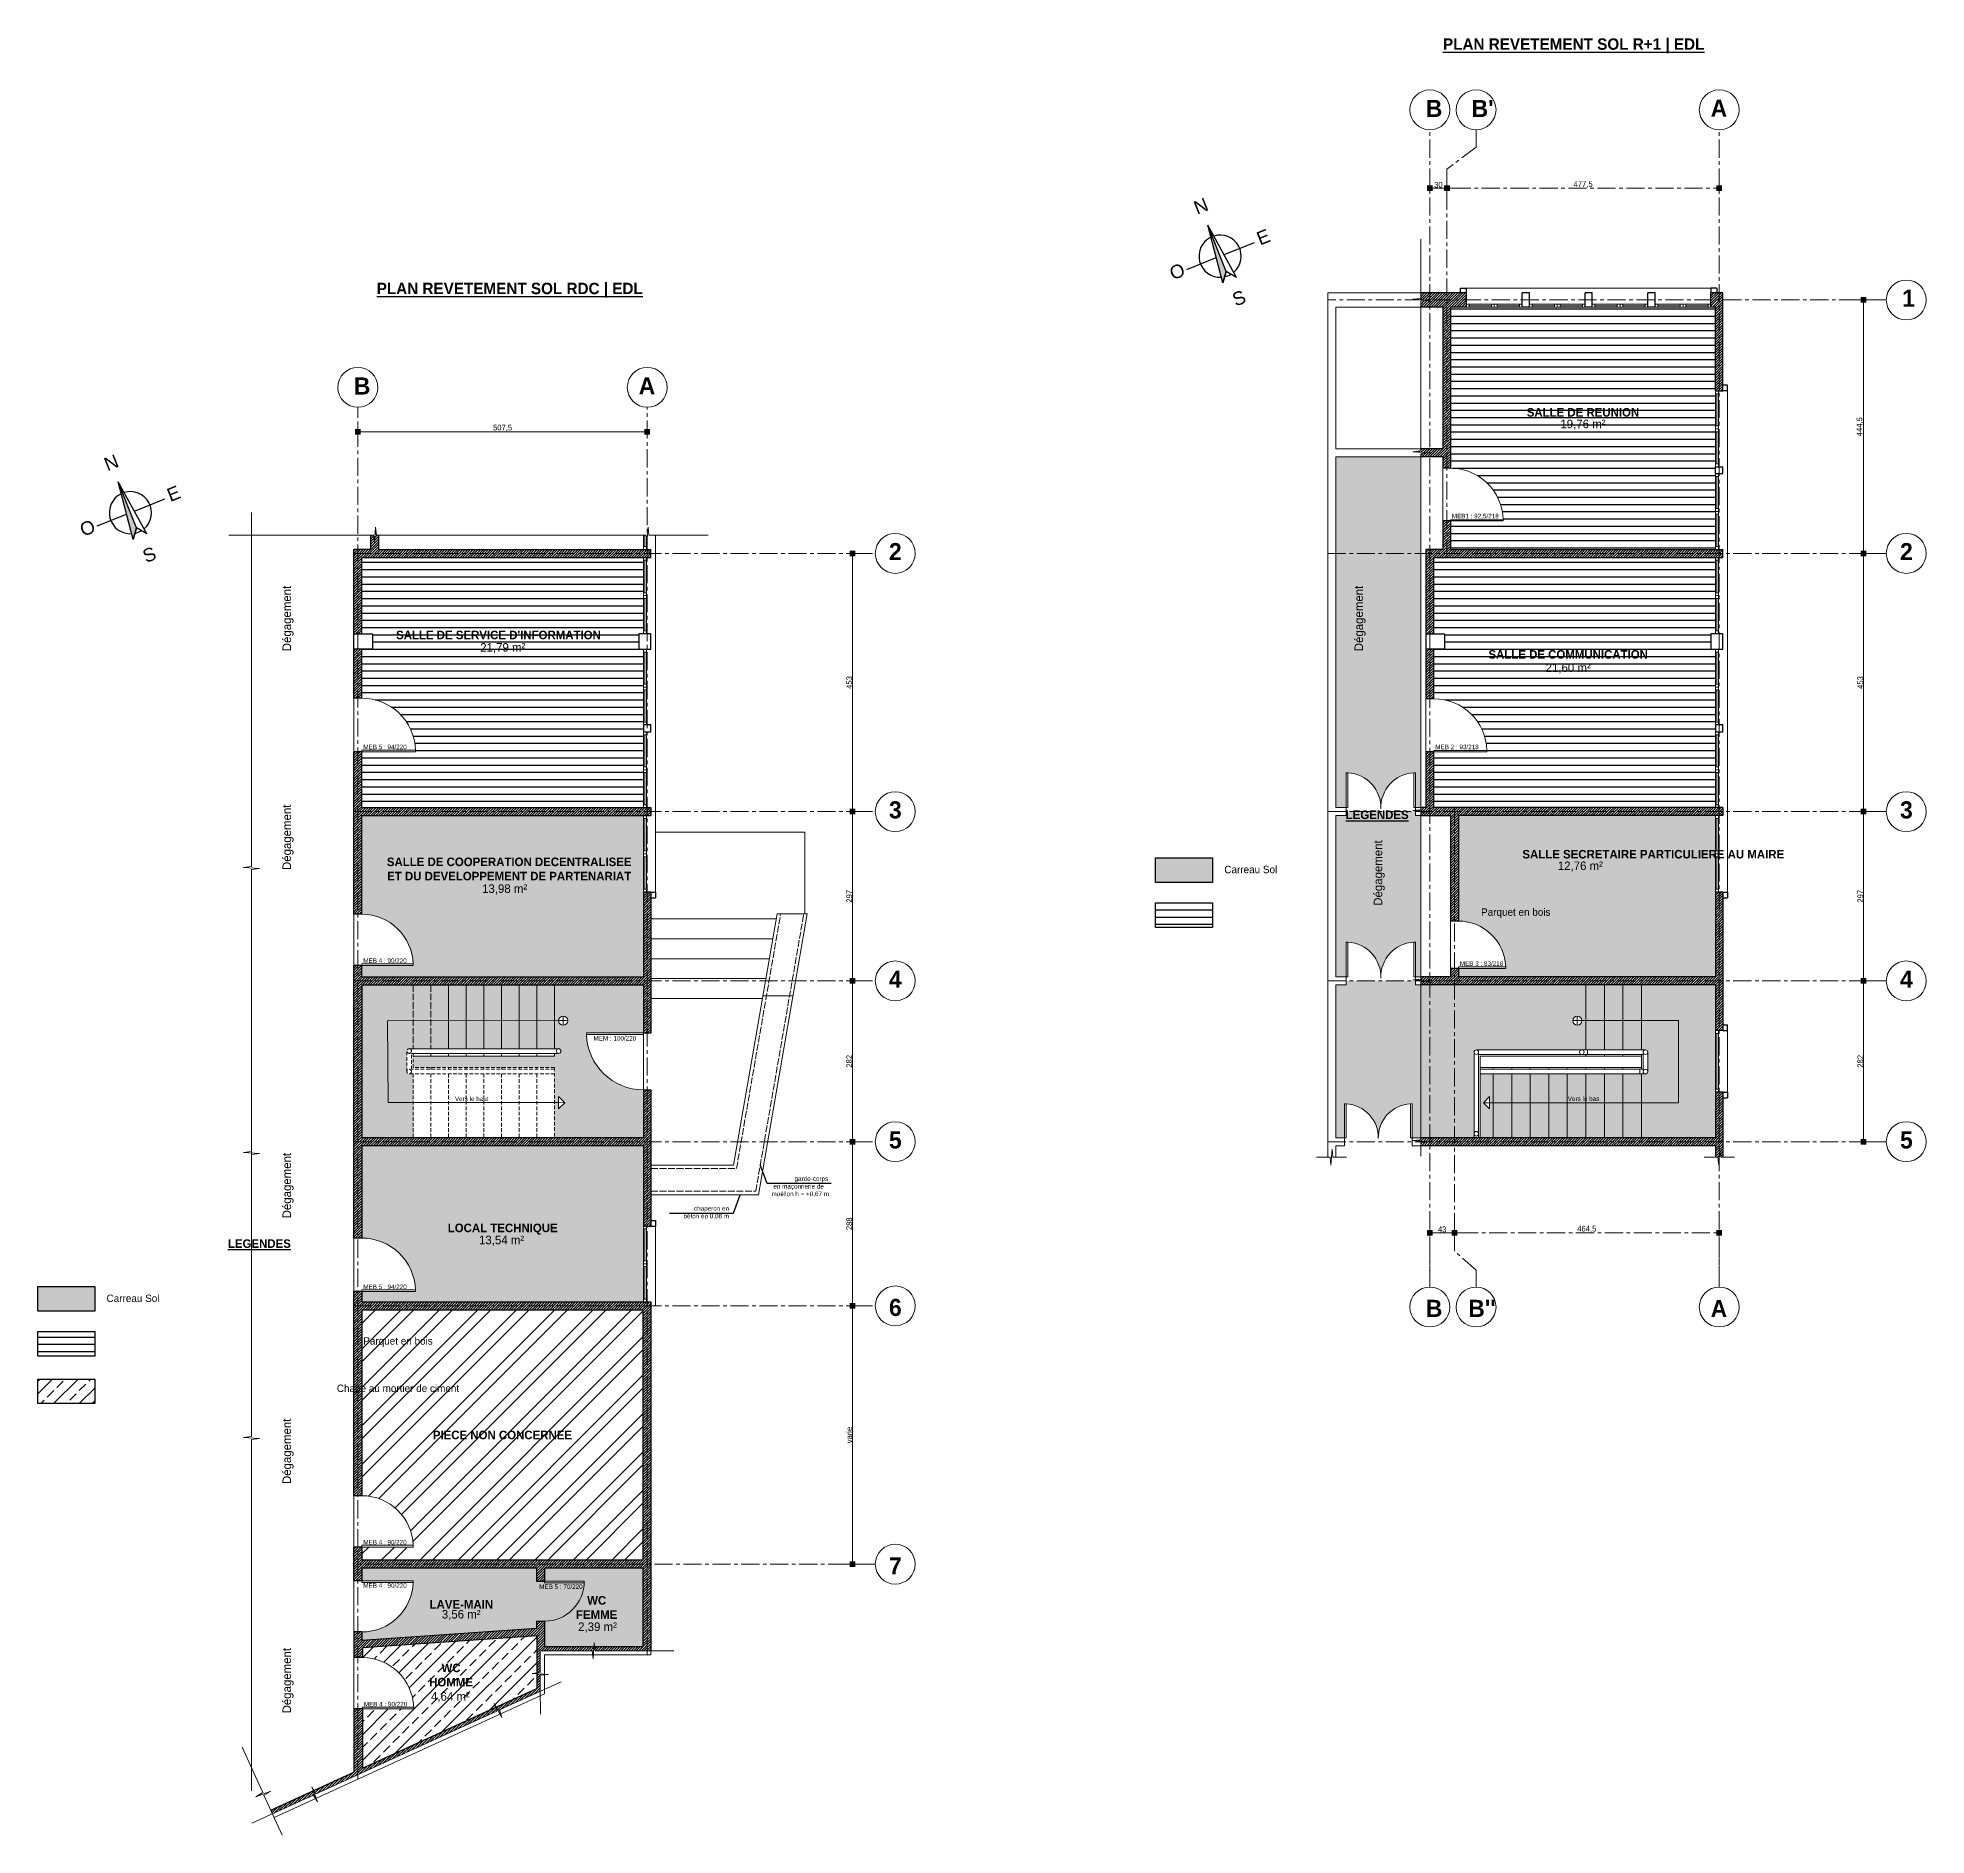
# Model space of a CAD drawing. Header units: centimetres. Extents: x -15293 to 11572, y -4790 to 2619.
# Drawn here: x -10939 to -7627, y -1611 to 1542 of the extents above; entities that cross this region are included whole.
import ezdxf

# ---------------------------------------------------------------- set-up
doc = ezdxf.new("R2010")
doc.units = ezdxf.units.CM
for name, pattern in [('ACAD_ISO02W100', [15, 12, -3]), ('Axe', [1093.611073, 529.166651, -211.666656, 141.111112, -211.666656]), ('CENTER', [50.8, 31.75, -6.35, 6.35, -6.35]), ('DASHED2', [9.525, 6.35, -3.175])]:
    doc.linetypes.add(name, pattern=pattern)
doc.layers.get('0').update_dxf_attribs({"lineweight": 0})
for name, color, linetype, lineweight in [('Escalier', 7, 'Continuous', 9), ('Mur', 7, 'Continuous', 30), ('Partie coupée', 7, 'Continuous', 30), ('Poteaux', 7, 'Continuous', 30), ('Symbole de rupture', 6, 'Continuous', 0), ('TSJ_MENUISERIE', 150, 'Continuous', 15), ('TSJ_MUR', 1, 'Continuous', 30), ('TSJ_VUE', 5, 'Continuous', 13)]:
    doc.layers.add(name, color=color, linetype=linetype, lineweight=lineweight)
for name, color, linetype in [('Fenêtre', 132, 'Continuous'), ('Garde corps métallique', 20, 'Continuous'), ('Hachure mur', 7, 'Continuous'), ('Ligne de foulée', 7, 'Continuous'), ('MArque de rupture', 7, 'Continuous'), ('Orientation', 7, 'Continuous'), ('TSJ_COTATION', 144, 'Continuous'), ('TSJ_LEGENDE', 6, 'Continuous'), ('TSJ_REVETEMENT', 30, 'Continuous'), ('TSJ_TEXTE', 6, 'Continuous')]:
    doc.layers.add(name, color=color, linetype=linetype)
for name, color, linetype, lineweight, true_color in [('Partie Non étudiée', 7, 'Continuous', 0, 0xa8a8a8), ('TSJ_AXE', 7, 'CENTER', 0, 0xb80000), ('TSJ_DEPOSE', 7, 'Continuous', 30, 0xff8a8a), ('TSJ_HACHURE', 7, 'Axe', 0, 0x969696)]:
    doc.layers.add(name, color=color, linetype=linetype, lineweight=lineweight, true_color=true_color)
doc.styles.add('Arial', font='arial.ttf')
doc.styles.get("Standard").update_dxf_attribs({"font": 'GOTHIC.TTF'})
doc.dimstyles.new('Axe cotation', dxfattribs={"dimtxt": 10, "dimasz": 10, "dimexe": 10.625, "dimexo": 5, "dimtad": 1, "dimtxsty": 'Standard', "dimblk": 'BOXFILLED', "dimcen": 8, "dimadec": 0, "dimazin": 0, "dimtfac": 1, "dimtmove": 0, "dimatfit": 3, "dimldrblk": 'BOXFILLED', "dimfxl": 1, "dimlwd": 9, "dimlwe": 9, "dimarcsym": 0})

msp = doc.modelspace()

# ---------------------------------------------------------------- texts
at = {"layer": 'Orientation', "transparency": 33554687, "char_height": 23.503, "attachment_point": 1, "rotation": 21.734131, "style": 'Arial'}
for s, insert in [('N', (-8914.349, 1253.708)), ('E', (-8804.117, 1199.762)), ('O', (-8956.922, 1138.848)), ('S', (-8846.774, 1092.637)), ('N', (-10825.4, 803.708)), ('E', (-10715.168, 749.762)), ('O', (-10867.973, 688.848)), ('S', (-10757.825, 642.637))]:
    msp.add_mtext_dynamic_manual_height_columns(s, width=26.39183, gutter_width=819.722, heights=[0], dxfattribs=dict(at, insert=insert))
at = {"layer": 'Partie Non étudiée', "char_height": 15, "attachment_point": 5, "rotation": 90}
for insert in [(-8619.991, 523.752), (-8586.313, 77.32)]:
    msp.add_mtext_dynamic_manual_height_columns('Dégagement', width=479.47189, gutter_width=12.5, heights=[2.167], dxfattribs=dict(at, insert=insert))
at = {"layer": 'TSJ_AXE', "char_height": 30}
for s, insert, attachment_point in [('{\\fCentury Gothic|b1|i0|c0|p34;B}', (-8504.605, 1433.417), 1), ("{\\fCentury Gothic|b1|i0|c0|p34;B'}", (-8424.304, 1433.417), 1), ('{\\fCentury Gothic|b1|i0|c0|p34;A}', (-8005.081, 1433.796), 1), ('{\\fCentury Gothic|b1|i0|c0|p34;1}', (-7669.139, 1100.596), 1), ('{\\fCentury Gothic|b1|i0|c0|p34;B}', (-10384.655, 946.576), 1), ('{\\fCentury Gothic|b1|i0|c0|p34;A}', (-9885.131, 946.955), 1), ('{\\fCentury Gothic|b1|i0|c0|p34;2}', (-9446.125, 656.096), 1), ('{\\fCentury Gothic|b1|i0|c0|p34;2}', (-7672.952, 656.096), 1), ('{\\fCentury Gothic|b1|i0|c0|p34;3}', (-9446.125, 203.096), 1), ('{\\fCentury Gothic|b1|i0|c0|p34;3}', (-7672.952, 203.096), 1), ('{\\fCentury Gothic|b1|i0|c0|p34;4}', (-9446.125, -93.904), 1), ('{\\fCentury Gothic|b1|i0|c0|p34;4}', (-7672.952, -93.904), 1), ('{\\fCentury Gothic|b1|i0|c0|p34;5}', (-9446.125, -375.904), 1), ('{\\fCentury Gothic|b1|i0|c0|p34;5}', (-7672.952, -375.904), 1), ('{\\fCentury Gothic|b1|i0|c0|p34;6}', (-9446.125, -700.118), 7), ('{\\fCentury Gothic|b1|i0|c0|p34;B}', (-8504.605, -701.373), 7), ("{\\fCentury Gothic|b1|i0|c0|p34;B''}", (-8430.096, -701.373), 7), ('{\\fCentury Gothic|b1|i0|c0|p34;A}', (-8005.081, -701.752), 7), ('{\\fCentury Gothic|b1|i0|c0|p34;7}', (-9446.125, -1153.118), 7)]:
    msp.add_mtext_dynamic_manual_height_columns(s, width=43.00473, gutter_width=12.5, heights=[0], dxfattribs=dict(at, insert=insert, attachment_point=attachment_point))
at = {"layer": 'TSJ_COTATION', "char_height": 8}
for s, insert, attachment_point in [('\\pi40.575,t32.575;garde-corps \\P\\pi3.3836,t35.384;en maçonnerie de \\P\\pi0.1504,t32.15;moëllon h = +0,67 m', (-9652.253, -454.849), 1), ('\\pi40,t32;chaperon en béton ép 0,08 m', (-9726.668, -507.004), 3)]:
    msp.add_mtext_dynamic_manual_height_columns(s, width=106.9004, gutter_width=12.5, heights=[0], dxfattribs=dict(at, insert=insert, attachment_point=attachment_point))
at = {"layer": 'TSJ_LEGENDE', "attachment_point": 5}
for s, width, insert, char_height in [('{\\fCentury Gothic|b1|i0|c0|p34;\\LLEGENDES}', 648.07135, (-8589.917, 179.368), 15), ('Carreau Sol ', 1026.80158, (-8811.613, 83.404), 13), ('Parquet en bois', 1026.80158, (-8346.876, 6.813), 13), ('{\\fCentury Gothic|b1|i0|c0|p34;\\LLEGENDES}', 648.07135, (-10550.243, -572.826), 15), ('Carreau Sol ', 1026.80158, (-10771.938, -668.789), 13), ('Parquet en bois', 1026.80158, (-10307.202, -745.381), 13), ('Chape au mortier de ciment', 1026.80158, (-10307.202, -828.489), 13), ('{\\fCentury Gothic|b1|i0|c0|p34;PIECE NON CONCERNEE}', 357.33725, (-10124.068, -908.511), 15)]:
    msp.add_mtext_dynamic_manual_height_columns(s, width=width, gutter_width=12.5, heights=[2.167], dxfattribs=dict(at, insert=insert, char_height=char_height))
at = {"layer": 'TSJ_TEXTE'}
for s, width, heights, insert, char_height, attachment_point in [('{\\fCentury Gothic|b1|i0|c0|p34;\\LPLAN REVETEMENT SOL R+1 | EDL}', 787.04729, [2.167], (-8245.281, 1528.15), 20, 5), ('{\\fCentury Gothic|b1|i0|c0|p34;\\LPLAN REVETEMENT SOL RDC | EDL}', 629.80124, [2.167], (-10111.231, 1099.48), 20, 5), ('{\\fCentury Gothic|b1|i0|c0|p34;SALLE DE REUNION}', 210.39385, [2.167], (-8229.018, 885.296), 15, 5), ('19,76 m²', 210.39385, [2.167], (-8229.018, 863.644), 15, 5), ('MEB1 : 92,5/218 ', 106.9004, [0], (-8458.998, 707.465), 8, 1), ("{\\fCentury Gothic|b1|i0|c0|p34;SALLE DE SERVICE D'INFORMATION}", 342.222, [2.167], (-10131.023, 494.752), 15, 5), ('21,79 m²', 210.39385, [2.167], (-10123.391, 471.722), 15, 5), ('{\\fCentury Gothic|b1|i0|c0|p34;SALLE DE COMMUNICATION}', 569.05307, [2.167], (-8254.956, 460.66), 15, 5), ('21,60 m²', 210.39385, [2.167], (-8254.956, 436.169), 15, 5), ('MEB 5 : 94/220 ', 106.9004, [0], (-10368.049, 302.465), 8, 1), ('MEB 2 : 93/218 ', 106.9004, [0], (-8487.998, 302.465), 8, 1), ('{\\fCentury Gothic|b1|i0|c0|p34;SALLE DE COOPERATION DECENTRALISEE \\PET DU DEVELOPPEMENT DE PARTENARIAT}', 1029.78165, [75.178], (-10112.206, 84.29), 15, 5), ('{\\fCentury Gothic|b1|i0|c0|p34;SALLE SECRETAIRE PARTICULIERE AU MAIRE}', 648.07135, [2.167], (-8105.685, 110.208), 15, 5), ('12,76 m²', 210.39385, [2.167], (-8233.556, 88.557), 15, 5), ('13,98 m²', 210.39385, [2.167], (-10120.206, 48.493), 15, 5), ('MEB 4 : 90/220 ', 106.9004, [0], (-10368.049, -72.535), 8, 1), ('MEB 3 : 83/218 ', 106.9004, [0], (-8444.998, -77.535), 8, 1), ('MEM : 100/220 ', 106.9004, [0], (-9889.475, -208.539), 8, 3), ('Vers le haut', 106.9004, [0], (-10207.367, -314.735), 8, 1), ('Vers le bas', 106.9004, [0], (-8255.599, -314.516), 8, 1), ('{\\fCentury Gothic|b1|i0|c0|p34;LOCAL TECHNIQUE}', 357.33725, [2.167], (-10123.568, -547.339), 15, 5), ('13,54 m²', 210.39385, [2.167], (-10125.568, -567.823), 15, 5), ('MEB 5 : 94/220 ', 106.9004, [0], (-10368.049, -644.535), 8, 1), ('MEB 4 : 90/220 ', 106.9004, [0], (-10368.049, -1092.535), 8, 1), ('MEB 4 : 90/220 ', 106.9004, [0], (-10368.049, -1176.487), 8, 7), ('MEB 5 : 70/220 ', 106.9004, [0], (-10059.48, -1178.593), 8, 7), ('{\\fCentury Gothic|b1|i0|c0|p34;WC^JFEMME}', 357.33725, [53.824], (-9958.766, -1211.021), 15, 5), ('{\\fCentury Gothic|b1|i0|c0|p34;LAVE-MAIN}', 357.33725, [53.824], (-10196.075, -1205.601), 15, 5), ('3,56 m²', 210.39385, [2.167], (-10196.406, -1224.358), 15, 5), ('2,39 m²', 210.39385, [2.167], (-9957.299, -1246.202), 15, 5), ('{\\fCentury Gothic|b1|i0|c0|p34;WC\\PHOMME}', 357.33725, [48.547], (-10214.153, -1329.575), 15, 5), ('MEB 4 : 90/220 ', 106.9004, [0], (-10367.159, -1376.535), 8, 1), ('4,64 m²', 210.39385, [2.167], (-10215.325, -1368.415), 15, 5)]:
    msp.add_mtext_dynamic_manual_height_columns(s, width=width, gutter_width=12.5, heights=heights, dxfattribs=dict(at, insert=insert, char_height=char_height, attachment_point=attachment_point))
at = {"layer": 'TSJ_TEXTE', "char_height": 15, "attachment_point": 5, "rotation": 90}
for insert in [(-10500.042, 523.752), (-10500.042, 139.985), (-10500.042, -471.026), (-10500.042, -937.108), (-10500.042, -1339.389)]:
    msp.add_mtext_dynamic_manual_height_columns('Dégagement', width=479.47189, gutter_width=12.5, heights=[2.167], dxfattribs=dict(at, insert=insert))

# ---------------------------------------------------------------- blocks, each defined once
blk = doc.blocks.new('Marque de rupture')
at = {"layer": 'Symbole de rupture', "lineweight": 20}
for p, q in [((0, -3.6), (0, 20.4)), ((0, -3.6), (-14.1, -5.1)), ((14.1, -7.1), (-14.1, -5.1)), ((0, -8.6), (14.1, -7.1)), ((0, -8.6), (0, -32.6))]:
    blk.add_line(p, q, dxfattribs=at)
blk = doc.blocks.new('_BoxFilled')
at = {"color": 0, "linetype": 'ByBlock', "lineweight": -2}
blk.add_line((-0.5, 0), (-1, 0), dxfattribs=at)
at = {"color": 0, "linetype": 'ByBlock'}
blk.add_solid([(-0.5, 0.5), (0.5, 0.5), (-0.5, -0.5), (0.5, -0.5)], dxfattribs=at)
blk = doc.blocks.new('*D429')
at = {"layer": 'Defpoints', "color": 0, "linetype": 'ByBlock', "transparency": 16777216}
for p in [(-7697, 1082.5), (-7736.8, 638), (-7697, 638)]:
    blk.add_point(p, dxfattribs=at)
at = {"layer": 'TSJ_AXE', "color": 0, "linetype": 'ByBlock', "lineweight": 9, "transparency": 16777216}
for p, q in [((-7702, 1082.5), (-7747.4, 1082.5)), ((-7736.8, 1072.5), (-7736.8, 648)), ((-7702, 638), (-7747.4, 638))]:
    blk.add_line(p, q, dxfattribs=at)
at = {"layer": 'TSJ_AXE', "color": 0, "linetype": 'ByBlock', "lineweight": 9, "transparency": 16777216, "xscale": 10, "yscale": 10, "zscale": 10}
for p, rotation in [((-7736.8, 1082.5), 90), ((-7736.8, 638), 270)]:
    blk.add_blockref('_BoxFilled', p, dxfattribs=dict(at, rotation=rotation))
at = {"layer": 'TSJ_AXE', "color": 0, "linetype": 'ByBlock', "transparency": 16777216, "insert": (-7743.1, 860.2), "char_height": 10, "attachment_point": 5, "rotation": 90}
blk.add_mtext('444,5', dxfattribs=at)
blk = doc.blocks.new('*D430')
at = {"layer": 'Defpoints', "color": 0, "linetype": 'ByBlock', "transparency": 16777216}
for p in [(-7697, 638), (-7736.8, 185), (-7697, 185)]:
    blk.add_point(p, dxfattribs=at)
at = {"layer": 'TSJ_AXE', "color": 0, "linetype": 'ByBlock', "lineweight": 9, "transparency": 16777216}
for p, q in [((-7702, 638), (-7747.4, 638)), ((-7736.8, 628), (-7736.8, 195)), ((-7702, 185), (-7747.4, 185))]:
    blk.add_line(p, q, dxfattribs=at)
at = {"layer": 'TSJ_AXE', "color": 0, "linetype": 'ByBlock', "lineweight": 9, "transparency": 16777216, "xscale": 10, "yscale": 10, "zscale": 10}
for p, rotation in [((-7736.8, 638), 90), ((-7736.8, 185), 270)]:
    blk.add_blockref('_BoxFilled', p, dxfattribs=dict(at, rotation=rotation))
at = {"layer": 'TSJ_AXE', "color": 0, "linetype": 'ByBlock', "transparency": 16777216, "insert": (-7742.6, 411.5), "char_height": 10, "attachment_point": 5, "rotation": 90}
blk.add_mtext('453', dxfattribs=at)
blk = doc.blocks.new('*D431')
at = {"layer": 'Defpoints', "color": 0, "linetype": 'ByBlock', "transparency": 16777216}
for p in [(-7697, 185), (-7736.8, -112), (-7697, -112)]:
    blk.add_point(p, dxfattribs=at)
at = {"layer": 'TSJ_AXE', "color": 0, "linetype": 'ByBlock', "lineweight": 9, "transparency": 16777216}
for p, q in [((-7702, 185), (-7747.4, 185)), ((-7736.8, 175), (-7736.8, -102)), ((-7702, -112), (-7747.4, -112))]:
    blk.add_line(p, q, dxfattribs=at)
at = {"layer": 'TSJ_AXE', "color": 0, "linetype": 'ByBlock', "lineweight": 9, "transparency": 16777216, "xscale": 10, "yscale": 10, "zscale": 10}
for p, rotation in [((-7736.8, 185), 90), ((-7736.8, -112), 270)]:
    blk.add_blockref('_BoxFilled', p, dxfattribs=dict(at, rotation=rotation))
at = {"layer": 'TSJ_AXE', "color": 0, "linetype": 'ByBlock', "transparency": 16777216, "insert": (-7742.6, 36.5), "char_height": 10, "attachment_point": 5, "rotation": 90}
blk.add_mtext('297', dxfattribs=at)
blk = doc.blocks.new('*D432')
at = {"layer": 'Defpoints', "color": 0, "linetype": 'ByBlock', "transparency": 16777216}
for p in [(-7697, -112), (-7736.8, -394), (-7697, -394)]:
    blk.add_point(p, dxfattribs=at)
at = {"layer": 'TSJ_AXE', "color": 0, "linetype": 'ByBlock', "lineweight": 9, "transparency": 16777216}
for p, q in [((-7702, -112), (-7747.4, -112)), ((-7736.8, -122), (-7736.8, -384)), ((-7702, -394), (-7747.4, -394))]:
    blk.add_line(p, q, dxfattribs=at)
at = {"layer": 'TSJ_AXE', "color": 0, "linetype": 'ByBlock', "lineweight": 9, "transparency": 16777216, "xscale": 10, "yscale": 10, "zscale": 10}
for p, rotation in [((-7736.8, -112), 90), ((-7736.8, -394), 270)]:
    blk.add_blockref('_BoxFilled', p, dxfattribs=dict(at, rotation=rotation))
at = {"layer": 'TSJ_AXE', "color": 0, "linetype": 'ByBlock', "transparency": 16777216, "insert": (-7742.6, -253), "char_height": 10, "attachment_point": 5, "rotation": 90}
blk.add_mtext('282', dxfattribs=at)
blk = doc.blocks.new('*D423')
at = {"layer": 'Defpoints', "color": 0, "linetype": 'ByBlock', "transparency": 16777216}
for p in [(-10377.6, 851.4), (-9870.1, 851.4), (-9870.1, 851.4)]:
    blk.add_point(p, dxfattribs=at)
at = {"layer": 'TSJ_AXE', "color": 0, "linetype": 'ByBlock', "lineweight": 9, "transparency": 16777216}
for p, q in [((-10377.6, 856.4), (-10377.6, 862)), ((-10367.6, 851.4), (-9880.1, 851.4)), ((-9870.1, 846.4), (-9870.1, 840.8))]:
    blk.add_line(p, q, dxfattribs=at)
at = {"layer": 'TSJ_AXE', "color": 0, "linetype": 'ByBlock', "lineweight": 9, "transparency": 16777216, "xscale": 10, "yscale": 10, "zscale": 10, "rotation": 180}
blk.add_blockref('_BoxFilled', (-10377.6, 851.4), dxfattribs=at)
at = {"layer": 'TSJ_AXE', "color": 0, "linetype": 'ByBlock', "lineweight": 9, "transparency": 16777216, "xscale": 10, "yscale": 10, "zscale": 10}
blk.add_blockref('_BoxFilled', (-9870.1, 851.4), dxfattribs=at)
at = {"layer": 'TSJ_AXE', "color": 0, "linetype": 'ByBlock', "transparency": 16777216, "insert": (-10123.8, 857.8), "char_height": 10, "attachment_point": 5}
blk.add_mtext('507,5', dxfattribs=at)
blk = doc.blocks.new('*D424')
at = {"layer": 'Defpoints', "color": 0, "linetype": 'ByBlock', "transparency": 16777216}
for p in [(-9470.2, 638), (-9509.9, 185), (-9470.2, 185)]:
    blk.add_point(p, dxfattribs=at)
at = {"layer": 'TSJ_AXE', "color": 0, "linetype": 'ByBlock', "lineweight": 9, "transparency": 16777216}
for p, q in [((-9475.2, 638), (-9520.6, 638)), ((-9509.9, 628), (-9509.9, 195)), ((-9475.2, 185), (-9520.6, 185))]:
    blk.add_line(p, q, dxfattribs=at)
at = {"layer": 'TSJ_AXE', "color": 0, "linetype": 'ByBlock', "lineweight": 9, "transparency": 16777216, "xscale": 10, "yscale": 10, "zscale": 10}
for p, rotation in [((-9509.9, 638), 90), ((-9509.9, 185), 270)]:
    blk.add_blockref('_BoxFilled', p, dxfattribs=dict(at, rotation=rotation))
at = {"layer": 'TSJ_AXE', "color": 0, "linetype": 'ByBlock', "transparency": 16777216, "insert": (-9515.8, 411.5), "char_height": 10, "attachment_point": 5, "rotation": 90}
blk.add_mtext('453', dxfattribs=at)
blk = doc.blocks.new('*D425')
at = {"layer": 'Defpoints', "color": 0, "linetype": 'ByBlock', "transparency": 16777216}
for p in [(-9470.2, 185), (-9509.9, -112), (-9470.2, -112)]:
    blk.add_point(p, dxfattribs=at)
at = {"layer": 'TSJ_AXE', "color": 0, "linetype": 'ByBlock', "lineweight": 9, "transparency": 16777216}
for p, q in [((-9475.2, 185), (-9520.6, 185)), ((-9509.9, 175), (-9509.9, -102)), ((-9475.2, -112), (-9520.6, -112))]:
    blk.add_line(p, q, dxfattribs=at)
at = {"layer": 'TSJ_AXE', "color": 0, "linetype": 'ByBlock', "lineweight": 9, "transparency": 16777216, "xscale": 10, "yscale": 10, "zscale": 10}
for p, rotation in [((-9509.9, 185), 90), ((-9509.9, -112), 270)]:
    blk.add_blockref('_BoxFilled', p, dxfattribs=dict(at, rotation=rotation))
at = {"layer": 'TSJ_AXE', "color": 0, "linetype": 'ByBlock', "transparency": 16777216, "insert": (-9515.8, 36.5), "char_height": 10, "attachment_point": 5, "rotation": 90}
blk.add_mtext('297', dxfattribs=at)
blk = doc.blocks.new('*D426')
at = {"layer": 'Defpoints', "color": 0, "linetype": 'ByBlock', "transparency": 16777216}
for p in [(-9470.2, -112), (-9509.9, -394), (-9470.2, -394)]:
    blk.add_point(p, dxfattribs=at)
at = {"layer": 'TSJ_AXE', "color": 0, "linetype": 'ByBlock', "lineweight": 9, "transparency": 16777216}
for p, q in [((-9475.2, -112), (-9520.6, -112)), ((-9509.9, -122), (-9509.9, -384)), ((-9475.2, -394), (-9520.6, -394))]:
    blk.add_line(p, q, dxfattribs=at)
at = {"layer": 'TSJ_AXE', "color": 0, "linetype": 'ByBlock', "lineweight": 9, "transparency": 16777216, "xscale": 10, "yscale": 10, "zscale": 10}
for p, rotation in [((-9509.9, -112), 90), ((-9509.9, -394), 270)]:
    blk.add_blockref('_BoxFilled', p, dxfattribs=dict(at, rotation=rotation))
at = {"layer": 'TSJ_AXE', "color": 0, "linetype": 'ByBlock', "transparency": 16777216, "insert": (-9515.8, -253), "char_height": 10, "attachment_point": 5, "rotation": 90}
blk.add_mtext('282', dxfattribs=at)
blk = doc.blocks.new('*D433')
at = {"layer": 'Defpoints', "color": 0, "linetype": 'ByBlock', "transparency": 16777216}
for p in [(-9470.2, -394), (-9509.9, -682), (-9470.2, -682)]:
    blk.add_point(p, dxfattribs=at)
at = {"layer": 'TSJ_AXE', "color": 0, "linetype": 'ByBlock', "lineweight": 9, "transparency": 16777216}
for p, q in [((-9475.2, -394), (-9520.6, -394)), ((-9509.9, -404), (-9509.9, -672)), ((-9475.2, -682), (-9520.6, -682))]:
    blk.add_line(p, q, dxfattribs=at)
at = {"layer": 'TSJ_AXE', "color": 0, "linetype": 'ByBlock', "lineweight": 9, "transparency": 16777216, "xscale": 10, "yscale": 10, "zscale": 10}
for p, rotation in [((-9509.9, -394), 90), ((-9509.9, -682), 270)]:
    blk.add_blockref('_BoxFilled', p, dxfattribs=dict(at, rotation=rotation))
at = {"layer": 'TSJ_AXE', "color": 0, "linetype": 'ByBlock', "transparency": 16777216, "insert": (-9515.8, -538), "char_height": 10, "attachment_point": 5, "rotation": 90}
blk.add_mtext('288', dxfattribs=at)
blk = doc.blocks.new('*D434')
at = {"layer": 'Defpoints', "color": 0, "linetype": 'ByBlock', "transparency": 16777216}
for p in [(-9470.2, -682), (-9509.9, -1135), (-9470.2, -1135)]:
    blk.add_point(p, dxfattribs=at)
at = {"layer": 'TSJ_AXE', "color": 0, "linetype": 'ByBlock', "lineweight": 9, "transparency": 16777216}
for p, q in [((-9475.2, -682), (-9520.6, -682)), ((-9509.9, -692), (-9509.9, -1125)), ((-9475.2, -1135), (-9520.6, -1135))]:
    blk.add_line(p, q, dxfattribs=at)
at = {"layer": 'TSJ_AXE', "color": 0, "linetype": 'ByBlock', "lineweight": 9, "transparency": 16777216, "xscale": 10, "yscale": 10, "zscale": 10}
for p, rotation in [((-9509.9, -682), 90), ((-9509.9, -1135), 270)]:
    blk.add_blockref('_BoxFilled', p, dxfattribs=dict(at, rotation=rotation))
at = {"layer": 'TSJ_AXE', "color": 0, "linetype": 'ByBlock', "transparency": 16777216, "insert": (-9515.9, -908.5), "char_height": 10, "attachment_point": 5, "rotation": 90}
blk.add_mtext('varie', dxfattribs=at)
blk = doc.blocks.new('*D427')
at = {"layer": 'Defpoints', "color": 0, "transparency": 16777216}
for p in [(-8497.5, 1368.8), (-8467.5, 1299.6), (-8497.5, 1278.6)]:
    blk.add_point(p, dxfattribs=at)
at = {"layer": 'TSJ_AXE', "color": 0, "lineweight": 9, "transparency": 16777216}
for p, q in [((-8497.5, 1363.8), (-8497.5, 1268)), ((-8467.5, 1294.6), (-8467.5, 1268)), ((-8477.5, 1278.6), (-8487.5, 1278.6))]:
    blk.add_line(p, q, dxfattribs=at)
at = {"layer": 'TSJ_AXE', "color": 0, "lineweight": 9, "transparency": 16777216, "xscale": 10, "yscale": 10, "zscale": 10, "rotation": 180}
blk.add_blockref('_BoxFilled', (-8497.5, 1278.6), dxfattribs=at)
at = {"layer": 'TSJ_AXE', "color": 0, "lineweight": 9, "transparency": 16777216, "xscale": 10, "yscale": 10, "zscale": 10}
blk.add_blockref('_BoxFilled', (-8467.5, 1278.6), dxfattribs=at)
at = {"layer": 'TSJ_AXE', "color": 0, "transparency": 16777216, "insert": (-8482.5, 1284.5), "char_height": 10, "attachment_point": 5}
blk.add_mtext('30', dxfattribs=at)
blk = doc.blocks.new('*D428')
at = {"layer": 'Defpoints', "color": 0, "transparency": 16777216}
for p in [(-7990, 1368.8), (-8467.5, 1299.6), (-7990, 1278.6)]:
    blk.add_point(p, dxfattribs=at)
at = {"layer": 'TSJ_AXE', "color": 0, "lineweight": 9, "transparency": 16777216}
for p, q in [((-7990, 1363.8), (-7990, 1268)), ((-8467.5, 1294.6), (-8467.5, 1268)), ((-8457.5, 1278.6), (-8000, 1278.6))]:
    blk.add_line(p, q, dxfattribs=at)
at = {"layer": 'TSJ_AXE', "color": 0, "lineweight": 9, "transparency": 16777216, "xscale": 10, "yscale": 10, "zscale": 10, "rotation": 180}
blk.add_blockref('_BoxFilled', (-8467.5, 1278.6), dxfattribs=at)
at = {"layer": 'TSJ_AXE', "color": 0, "lineweight": 9, "transparency": 16777216, "xscale": 10, "yscale": 10, "zscale": 10}
blk.add_blockref('_BoxFilled', (-7990, 1278.6), dxfattribs=at)
at = {"layer": 'TSJ_AXE', "color": 0, "transparency": 16777216, "insert": (-8228.8, 1284.9), "char_height": 10, "attachment_point": 5}
blk.add_mtext('477,5', dxfattribs=at)
blk = doc.blocks.new('*D435')
at = {"layer": 'Defpoints', "color": 0, "transparency": 16777216}
for p in [(-8454.5, -553.7), (-8454.5, -586), (-8497.5, -649)]:
    blk.add_point(p, dxfattribs=at)
at = {"layer": 'TSJ_AXE', "color": 0, "lineweight": 9, "transparency": 16777216}
for p, q in [((-8497.5, -644), (-8497.5, -543.1)), ((-8487.5, -553.7), (-8464.5, -553.7)), ((-8454.5, -581), (-8454.5, -543.1))]:
    blk.add_line(p, q, dxfattribs=at)
at = {"layer": 'TSJ_AXE', "color": 0, "lineweight": 9, "transparency": 16777216, "xscale": 10, "yscale": 10, "zscale": 10, "rotation": 180}
blk.add_blockref('_BoxFilled', (-8497.5, -553.7), dxfattribs=at)
at = {"layer": 'TSJ_AXE', "color": 0, "lineweight": 9, "transparency": 16777216, "xscale": 10, "yscale": 10, "zscale": 10}
blk.add_blockref('_BoxFilled', (-8454.5, -553.7), dxfattribs=at)
at = {"layer": 'TSJ_AXE', "color": 0, "transparency": 16777216, "insert": (-8476, -547.8), "char_height": 10, "attachment_point": 5}
blk.add_mtext('43', dxfattribs=at)
blk = doc.blocks.new('*D436')
at = {"layer": 'Defpoints', "color": 0, "transparency": 16777216}
for p in [(-7990, -553.7), (-8454.5, -586), (-7990, -649)]:
    blk.add_point(p, dxfattribs=at)
at = {"layer": 'TSJ_AXE', "color": 0, "lineweight": 9, "transparency": 16777216}
for p, q in [((-8454.5, -581), (-8454.5, -543.1)), ((-8444.5, -553.7), (-8000, -553.7)), ((-7990, -644), (-7990, -543.1))]:
    blk.add_line(p, q, dxfattribs=at)
at = {"layer": 'TSJ_AXE', "color": 0, "lineweight": 9, "transparency": 16777216, "xscale": 10, "yscale": 10, "zscale": 10, "rotation": 180}
blk.add_blockref('_BoxFilled', (-8454.5, -553.7), dxfattribs=at)
at = {"layer": 'TSJ_AXE', "color": 0, "lineweight": 9, "transparency": 16777216, "xscale": 10, "yscale": 10, "zscale": 10}
blk.add_blockref('_BoxFilled', (-7990, -553.7), dxfattribs=at)
at = {"layer": 'TSJ_AXE', "color": 0, "transparency": 16777216, "insert": (-8222.3, -547.4), "char_height": 10, "attachment_point": 5}
blk.add_mtext('464,5', dxfattribs=at)

# ---------------------------------------------------------------- dimensions: what is measured, and where the dimension line sits
at = {"layer": 'TSJ_AXE'}
for base, p1, p2, picture, middle in [((-8497.518, 1278.597), (-8467.518, 1299.643), (-8497.518, 1368.809), '*D427', (-8482.518, 1284.474)), ((-7990.018, 1278.597), (-8467.518, 1299.643), (-7990.018, 1368.809), '*D428', (-8228.768, 1284.933)), ((-8454.518, -553.714), (-8497.518, -649.005), (-8454.518, -585.96), '*D435', (-8476.018, -547.837)), ((-7990.018, -553.714), (-8454.518, -585.96), (-7990.018, -649.005), '*D436', (-8222.268, -547.378))]:
    dim = msp.add_linear_dim(base=base, p1=p1, p2=p2, dimstyle='Axe cotation', dxfattribs=at)
    dim.commit()
    dim.dimension.update_dxf_attribs({"geometry": picture, "text_midpoint": middle})
at = {"layer": 'TSJ_AXE', "linetype": 'ByBlock'}
for base, p1, p2, picture, middle in [((-7736.754, 637.989), (-7697.002, 1082.489), (-7697.002, 637.989), '*D429', (-7743.09, 860.239)), ((-9509.927, 184.989), (-9470.175, 637.989), (-9470.175, 184.989), '*D424', (-9515.804, 411.489)), ((-7736.754, 184.989), (-7697.002, 637.989), (-7697.002, 184.989), '*D430', (-7742.631, 411.489)), ((-9509.927, -112.011), (-9470.175, 184.989), (-9470.175, -112.011), '*D425', (-9515.804, 36.489)), ((-7736.754, -112.011), (-7697.002, 184.989), (-7697.002, -112.011), '*D431', (-7742.631, 36.489)), ((-9509.927, -394.011), (-9470.175, -112.011), (-9470.175, -394.011), '*D426', (-9515.804, -253.011)), ((-7736.754, -394.011), (-7697.002, -112.011), (-7697.002, -394.011), '*D432', (-7742.631, -253.011)), ((-9509.927, -682.011), (-9470.175, -394.011), (-9470.175, -682.011), '*D433', (-9515.804, -538.011))]:
    dim = msp.add_linear_dim(base=base, p1=p1, p2=p2, angle=90, dimstyle='Axe cotation', dxfattribs=at)
    dim.commit()
    dim.dimension.update_dxf_attribs({"geometry": picture, "text_midpoint": middle})
dim = msp.add_linear_dim(base=(-9870.068, 851.424), p1=(-10377.568, 851.424), p2=(-9870.068, 851.424), dimstyle='Axe cotation', dxfattribs=at)
dim.commit()
dim.dimension.update_dxf_attribs({"geometry": '*D423', "text_midpoint": (-10123.818, 857.759)})
dim = msp.add_linear_dim(base=(-9509.927, -1135.011), p1=(-9470.175, -682.011), p2=(-9470.175, -1135.011), angle=90, text='varie', dimstyle='Axe cotation', dxfattribs=at)
dim.commit()
dim.dimension.update_dxf_attribs({"geometry": '*D434', "text_midpoint": (-9515.868, -908.511)})

# ---------------------------------------------------------------- hatches: boundary and pattern name
at = {"true_color": 0xc7c8ca}
h = msp.add_hatch(color=9, dxfattribs=at)
h.dxf.hatch_style = 1
h.paths.add_polyline_path([(-8857.427, 1123.292, -0.04028833), (-8863.321, 1122.473), (-8860.706, 1112.388)])
h.paths.add_polyline_path([(-8854.653, 1132.521), (-8865.378, 1159.426), (-8872.201, 1156.706), (-8863.321, 1122.473, 0.04028833), (-8857.427, 1123.292)])
h.paths.add_polyline_path([(-8879.074, 1193.783, 0.01818794), (-8881.537, 1192.701), (-8872.201, 1156.706), (-8865.378, 1159.426)])
h.paths.add_polyline_path([(-8886.927, 1213.482), (-8881.537, 1192.701, -0.01818794), (-8879.074, 1193.783)])
h = msp.add_hatch(color=9, dxfattribs=at)
h.dxf.hatch_style = 1
h.paths.add_polyline_path([(-10768.478, 673.292, -0.04028833), (-10774.372, 672.473), (-10771.756, 662.388)])
h.paths.add_polyline_path([(-10765.703, 682.521), (-10776.429, 709.426), (-10783.251, 706.706), (-10774.372, 672.473, 0.04028833), (-10768.478, 673.292)])
h.paths.add_polyline_path([(-10790.124, 743.783, 0.01818794), (-10792.587, 742.701), (-10783.251, 706.706), (-10776.429, 709.426)])
h.paths.add_polyline_path([(-10797.978, 763.482), (-10792.587, 742.701, -0.01818794), (-10790.124, 743.783)])
at = {"layer": 'Hachure mur', "lineweight": 0, "true_color": 0xc7c8ca}
h = msp.add_hatch(dxfattribs=at)
h.set_pattern_fill('ANSI31', color=9)
h.set_pattern_definition([(45, (-8871.731, 0), (-2.245064, 2.245064), [])])
h.paths.add_polyline_path([(-10384.568, 644.989), (-10384.568, 496.489), (-10370.568, 496.489), (-10370.568, 630.989), (-9863.568, 630.989), (-9863.568, 644.989), (-10341.568, 644.989), (-10341.568, 669.989), (-10345.136, 669.989), (-10346.636, 684.131), (-10348.636, 655.847), (-10350.136, 669.989), (-10355.568, 669.989), (-10355.568, 644.989)])
h.paths.add_polyline_path([(-10384.568, 469.989), (-10384.568, 383.989), (-10370.568, 383.989), (-10370.568, 469.989)])
h.paths.add_polyline_path([(-10370.568, 289.989), (-10384.568, 289.989), (-10384.568, 4.989), (-10370.568, 4.989), (-10370.568, 177.989), (-9863.568, 177.989), (-9863.568, 191.989), (-10370.568, 191.989)])
h.paths.add_polyline_path([(-9876.568, 43.989), (-9876.568, -105.011), (-10370.568, -105.011), (-10370.568, -85.011), (-10384.568, -85.011), (-10384.568, -563.011), (-10370.568, -563.011), (-10370.568, -401.011), (-9876.568, -401.011), (-9876.568, -542.011), (-9863.568, -542.011), (-9863.568, -303.011), (-9876.568, -303.011), (-9876.568, -387.011), (-10370.568, -387.011), (-10370.568, -119.011), (-9876.568, -119.011), (-9876.568, -203.011), (-9863.568, -203.011), (-9863.568, 43.989)])
h.paths.add_polyline_path([(-10450.874, -1545.525), (-10455.799, -1532.382), (-10530.358, -1566.495), (-10527.445, -1572.859), (-10455.61, -1539.994), (-10452.022, -1546.05)])
h.paths.add_polyline_path([(-10133.994, -1392.849), (-10136.231, -1386.175), (-10369.678, -1492.981), (-10369.678, -1389.011), (-10384.568, -1389.011), (-10384.568, -1499.793), (-10454.65, -1531.857), (-10451.063, -1537.913)])
h.paths.add_polyline_path([(-10050.568, -1328.007), (-10063.678, -1327.08), (-10063.678, -1352.981), (-10135.083, -1385.65), (-10128.358, -1397.969), (-10127.21, -1397.443), (-10129.447, -1390.769), (-10057.609, -1357.902), (-10057.609, -1330.008), (-10050.568, -1329.262)])
h.paths.add_polyline_path([(-9964.563, -1294.011), (-9963.573, -1280.011), (-10050.568, -1280.011), (-10050.568, -1235.011), (-10064.568, -1235.011), (-10064.568, -1248.011), (-10370.568, -1269.011), (-10370.568, -1254.011), (-10384.568, -1254.011), (-10384.568, -1299.011), (-10369.678, -1299.011), (-10369.678, -1281.981), (-10063.678, -1260.981), (-10063.678, -1325.652), (-10057.613, -1325.009), (-10057.568, -1287.011), (-9966.568, -1287.011), (-9965.826, -1294.011)])
h.paths.add_polyline_path([(-9962.311, -1280.011), (-9961.568, -1287.011), (-9863.568, -1287.011), (-9863.568, -675.011), (-10370.568, -675.011), (-10370.568, -657.011), (-10384.568, -657.011), (-10384.568, -1015.011), (-10370.568, -1015.011), (-10370.568, -689.011), (-9877.568, -689.011), (-9877.568, -1128.011), (-10370.568, -1128.011), (-10370.568, -1105.011), (-10384.568, -1105.011), (-10384.568, -1164.011), (-10370.568, -1164.011), (-10370.568, -1142.011), (-10064.568, -1142.011), (-10064.568, -1165.011), (-10050.568, -1165.011), (-10050.568, -1142.011), (-9877.568, -1142.011), (-9877.568, -1280.011)])
at = {"layer": 'TSJ_HACHURE', "lineweight": 0, "true_color": 0xc7c8ca}
h = msp.add_hatch(dxfattribs=at)
h.set_pattern_fill('ANSI31', color=9)
h.set_pattern_definition([(45, (-8708.273, 0), (-2.245064, 2.245064), [])])
h.paths.add_polyline_path([(-8474.518, 1069.989), (-8474.518, 821.489), (-8513.518, 821.489), (-8513.518, 817.921), (-8527.659, 816.421), (-8499.376, 814.421), (-8513.518, 812.921), (-8513.518, 807.489), (-8474.518, 807.489), (-8474.518, 787.489), (-8461.518, 787.489), (-8461.518, 1069.989), (-8433.518, 1069.989), (-8433.518, 1094.989), (-8513.518, 1094.989), (-8513.518, 1085.17), (-8527.659, 1083.67), (-8499.376, 1081.67), (-8513.518, 1080.17), (-8513.518, 1069.989)])
h.paths.add_polyline_path([(-7983.518, 1094.989), (-8004.518, 1094.989), (-8004.518, 1069.989), (-7996.518, 1069.989), (-7996.518, 922.989), (-7983.518, 922.989)])
h.paths.add_polyline_path([(-7983.518, 630.989), (-7983.518, 644.989), (-8461.518, 644.989), (-8461.518, 694.989), (-8474.518, 694.989), (-8474.518, 644.989), (-8504.518, 644.989), (-8504.518, 496.489), (-8490.518, 496.489), (-8490.518, 630.989)])
h.paths.add_polyline_path([(-8490.518, 469.989), (-8504.518, 469.989), (-8504.518, 382.989), (-8490.518, 382.989)])
h.paths.add_polyline_path([(-8490.518, 289.989), (-8504.518, 289.989), (-8504.518, 191.989), (-8513.518, 191.989), (-8513.518, 188.421), (-8522.518, 187.466), (-8522.518, 186.557), (-8499.376, 184.921), (-8513.518, 183.421), (-8513.518, 177.989), (-8461.518, 177.989), (-8461.518, -7.011), (-8447.518, -7.011), (-8447.518, 177.989), (-7983.518, 177.989), (-7983.518, 191.989), (-8490.518, 191.989)])
h.paths.add_polyline_path([(-7983.518, 43.989), (-7996.518, 43.989), (-7996.518, -105.011), (-8447.518, -105.011), (-8447.518, -90.011), (-8461.518, -90.011), (-8461.518, -105.011), (-8513.518, -105.011), (-8513.518, -108.579), (-8522.518, -109.534), (-8522.518, -110.443), (-8499.376, -112.079), (-8513.518, -113.579), (-8513.518, -119.011), (-7996.518, -119.011), (-7996.518, -199.011), (-7983.518, -199.011)])
h.paths.add_polyline_path([(-7983.518, -307.011), (-7996.518, -307.011), (-7996.518, -387.011), (-8513.518, -387.011), (-8513.518, -390.579), (-8527.659, -392.079), (-8499.376, -394.079), (-8513.518, -395.579), (-8513.518, -401.011), (-7996.518, -401.011), (-7996.518, -421.011), (-7992.518, -421.011), (-7991.018, -435.153), (-7989.018, -406.869), (-7987.518, -421.011), (-7983.518, -421.011)])
at = {"layer": 'TSJ_HACHURE', "true_color": 0xc7c8ca}
h = msp.add_hatch(dxfattribs=at)
h.set_pattern_fill('ANSI32', color=9, scale=5)
h.set_pattern_definition([(45, (-8871.73, 0), (-33.67596, 33.67596), []), (45, (-8849.28, 0), (-33.67596, 33.67596), [])])
h.paths.add_polyline_path([(-9976.172, -1128.011), (-9877.568, -1128.011), (-9877.568, -689.011), (-9976.172, -689.011)])
h.paths.add_polyline_path([(-9976.172, -689.011), (-10370.568, -689.011), (-10370.568, -1015.011, -0.40407836), (-10280.568, -1102.011), (-10280.568, -1105.011), (-10370.568, -1105.011), (-10370.568, -1128.011), (-9976.172, -1128.011)])
h.paths.add_polyline_path([(-10248.879, -4103.571), (-10000.012, -4103.571), (-10000.012, -4070.751), (-10248.879, -4070.751)], flags=24)
h.paths.add_polyline_path([(-10248.879, -924.36), (-10000.012, -924.36), (-10000.012, -891.541), (-10248.879, -891.541)], flags=24)
at = {"layer": 'TSJ_REVETEMENT'}
h = msp.add_hatch(dxfattribs=at)
h.set_pattern_fill('ANSI31', color=256, scale=4, angle=135)
h.paths.add_polyline_path([(-9876.568, 469.989), (-9884.568, 469.989), (-9884.568, 496.989), (-9876.568, 496.989), (-9876.568, 501.989), (-9876.568, 630.989), (-10370.568, 630.989), (-10370.568, 496.489), (-10351.568, 496.489), (-10351.568, 469.989), (-10370.568, 469.989), (-10370.568, 383.989, -0.40452533), (-10276.568, 292.989), (-10276.568, 289.989), (-10370.568, 289.989), (-10370.568, 191.989), (-9876.568, 191.989), (-9876.568, 196.989), (-9876.568, 324.989), (-9876.568, 336.989), (-9876.568, 341.989)])
h.paths.add_polyline_path([(-10839.11, -727.19), (-10938.979, -727.19), (-10938.979, -770.337), (-10839.11, -770.337)])
h.paths.add_polyline_path([(-7996.518, 324.989), (-7996.518, 336.989), (-7996.518, 341.989), (-7996.518, 469.989), (-8004.518, 469.989), (-8004.518, 496.989), (-7996.518, 496.989), (-7996.518, 501.989), (-7996.518, 630.989), (-8461.518, 630.989), (-8490.518, 630.989), (-8490.518, 496.489), (-8471.518, 496.489), (-8471.518, 469.989), (-8490.518, 469.989), (-8490.518, 382.989, -0.40776186), (-8397.518, 291.989), (-8397.518, 289.989), (-8490.518, 289.989), (-8490.518, 191.989), (-7996.518, 191.989), (-7996.518, 196.989)])
h.paths.add_polyline_path([(-7996.518, 1069.989), (-8004.518, 1069.989), (-8009.518, 1069.989), (-8102.518, 1069.989), (-8115.018, 1069.989), (-8120.018, 1069.989), (-8213.018, 1069.989), (-8225.018, 1069.989), (-8230.018, 1069.989), (-8323.018, 1069.989), (-8335.518, 1069.989), (-8340.518, 1069.989), (-8433.518, 1069.989), (-8461.518, 1069.989), (-8461.518, 787.489, -0.40772614), (-8369.018, 696.989), (-8369.018, 694.989), (-8461.518, 694.989), (-8461.518, 644.989), (-7996.518, 644.989), (-7996.518, 649.989), (-7996.518, 777.989), (-7996.518, 789.989), (-7996.518, 794.989), (-7996.518, 922.989)])
h.paths.add_polyline_path([(-8878.784, 25.003), (-8978.654, 25.003), (-8978.654, -18.144), (-8878.784, -18.144)])
h.paths.add_polyline_path([(-8276.248, 848.484), (-8184.367, 848.484), (-8184.367, 880.865), (-8276.248, 880.865)], flags=24)
h.paths.add_polyline_path([(-8323.787, 869.447), (-8132.953, 869.447), (-8132.953, 902.266), (-8323.787, 902.266)], flags=24)
h.paths.add_polyline_path([(-8301.014, 421.008), (-8209.133, 421.008), (-8209.133, 453.389), (-8301.014, 453.389)], flags=24)
h.paths.add_polyline_path([(-8397.117, 444.811), (-8111.5, 444.811), (-8111.5, 477.63), (-8397.117, 477.63)], flags=24)
h.paths.add_polyline_path([(-10169.449, 456.561), (-10077.567, 456.561), (-10077.567, 488.942), (-10169.449, 488.942)], flags=24)
h.paths.add_polyline_path([(-10305.141, 478.903), (-9955.609, 478.903), (-9955.609, 511.723), (-10305.141, 511.723)], flags=24)
h = msp.add_hatch(dxfattribs=at)
h.set_pattern_fill('ANGLE', color=256, scale=3)
h.set_pattern_definition([(0, (0, 0), (0, 20.955), [15.24, -5.715]), (90, (0, 0), (-20.955, 1e-15), [15.24, -5.715])])
h.paths.add_polyline_path([(-9876.568, -401.011), (-10370.568, -401.011), (-10370.568, -563.011, -0.40452533), (-10276.568, -654.011), (-10276.568, -657.011), (-10370.568, -657.011), (-10370.568, -675.011), (-9876.568, -675.011), (-9876.568, -670.011), (-9876.568, -542.011)])
h.paths.add_polyline_path([(-9876.568, 43.989), (-9876.568, 48.989), (-9876.568, 177.989), (-10370.568, 177.989), (-10370.568, 4.989, -0.40407836), (-10280.568, -82.011), (-10280.568, -85.011), (-10370.568, -85.011), (-10370.568, -105.011), (-9876.568, -105.011)])
h.paths.add_polyline_path([(-8513.518, 788.921), (-8513.518, 807.489), (-8662.518, 807.489), (-8662.518, 637.989), (-8513.518, 637.989)])
h.paths.add_polyline_path([(-8513.518, 637.989), (-8662.518, 637.989), (-8662.518, 191.989), (-8644.518, 191.989), (-8644.518, 253.062, -0.40340918), (-8583.518, 194.321, -0.40340918), (-8522.518, 253.062), (-8522.518, 191.989), (-8513.518, 191.989)])
h.paths.add_polyline_path([(-8513.518, 159.421), (-8513.518, 177.989), (-8522.518, 177.989), (-8522.518, 184.989), (-8644.518, 184.989), (-8644.518, 177.989), (-8662.518, 177.989), (-8662.518, -105.011), (-8644.518, -105.011), (-8644.518, -43.938, -0.40340918), (-8583.518, -102.679, -0.40340918), (-8522.518, -43.938), (-8522.518, -105.011), (-8513.518, -105.011)])
h.paths.add_polyline_path([(-8513.518, -137.579), (-8513.518, -119.011), (-8522.518, -119.011), (-8522.518, -112.011), (-8644.518, -112.011), (-8644.518, -119.011), (-8662.518, -119.011), (-8662.518, -387.011), (-8647.518, -387.011), (-8647.518, -327.435, -0.40612344), (-8588.018, -385.316, -0.40612344), (-8528.518, -327.435), (-8528.518, -387.011), (-8513.518, -387.011)])
h.paths.add_polyline_path([(-10280.568, -119.011), (-10370.568, -119.011), (-10370.568, -387.011), (-10280.568, -387.011), (-10280.568, -325.511), (-10324.444, -325.511), (-10325.568, -181.721), (-10280.568, -181.689)])
h.paths.add_polyline_path([(-10280.568, -181.689), (-10325.568, -181.721), (-10324.444, -325.511), (-10280.568, -325.511), (-10280.568, -275.011), (-10287.568, -275.011, -0.41421356), (-10291.568, -271.011), (-10291.568, -235.011, -0.41421356), (-10287.568, -231.011), (-10280.568, -231.011)], flags=17)
h.paths.add_polyline_path([(-10249.568, -119.011), (-10280.568, -119.011), (-10280.568, -181.689), (-10249.568, -181.668)])
h.paths.add_polyline_path([(-10249.568, -181.668), (-10280.568, -181.689), (-10280.568, -231.011), (-10249.568, -231.011)], flags=17)
h.paths.add_polyline_path([(-10218.568, -119.011), (-10249.568, -119.011), (-10249.568, -181.668), (-10218.568, -181.646)], flags=17)
h.paths.add_polyline_path([(-10218.568, -181.646), (-10249.568, -181.668), (-10249.568, -231.011), (-10218.568, -231.011)], flags=17)
h.paths.add_polyline_path([(-10187.568, -119.011), (-10218.568, -119.011), (-10218.568, -181.646), (-10187.568, -181.624)], flags=17)
h.paths.add_polyline_path([(-10187.568, -181.624), (-10218.568, -181.646), (-10218.568, -231.011), (-10187.568, -231.011)], flags=17)
h.paths.add_polyline_path([(-10156.568, -119.011), (-10187.568, -119.011), (-10187.568, -181.624), (-10156.568, -181.603)], flags=17)
h.paths.add_polyline_path([(-10156.568, -181.603), (-10187.568, -181.624), (-10187.568, -231.011), (-10156.568, -231.011)], flags=17)
h.paths.add_polyline_path([(-10125.568, -119.011), (-10156.568, -119.011), (-10156.568, -181.603), (-10125.568, -181.581)], flags=17)
h.paths.add_polyline_path([(-10125.568, -181.581), (-10156.568, -181.603), (-10156.568, -231.011), (-10125.568, -231.011)], flags=17)
h.paths.add_polyline_path([(-10094.568, -119.011), (-10125.568, -119.011), (-10125.568, -181.581), (-10094.568, -181.559)])
h.paths.add_polyline_path([(-10094.568, -181.559), (-10125.568, -181.581), (-10125.568, -231.011), (-10094.568, -231.011)], flags=17)
h.paths.add_polyline_path([(-10063.568, -119.011), (-10094.568, -119.011), (-10094.568, -181.559), (-10063.568, -181.538)])
h.paths.add_polyline_path([(-10063.568, -181.538), (-10094.568, -181.559), (-10094.568, -231.011), (-10063.568, -231.011)], flags=17)
h.paths.add_polyline_path([(-10032.568, -119.011), (-10063.568, -119.011), (-10063.568, -181.538), (-10032.568, -181.516)])
h.paths.add_polyline_path([(-10032.568, -181.516), (-10063.568, -181.538), (-10063.568, -231.011), (-10032.568, -231.011)], flags=17)
h.paths.add_polyline_path([(-9876.568, -119.011), (-10032.568, -119.011), (-10032.568, -181.516), (-10025.568, -181.511, -1), (-10009.568, -181.511, -1), (-10025.568, -181.511), (-10032.568, -181.516), (-10032.568, -231.011), (-10025.568, -231.011, -0.41421356), (-10021.568, -235.011, -0.41421356), (-10025.568, -239.011), (-10032.568, -239.011), (-10032.568, -244.011), (-10280.568, -244.011), (-10280.568, -264.011), (-10032.568, -264.011), (-10032.568, -325.511), (-10025.568, -325.511), (-10025.568, -314.683), (-10014.684, -325.566), (-10025.568, -336.289), (-10025.568, -325.511), (-10032.568, -325.511), (-10032.568, -387.011), (-9876.568, -387.011), (-9876.568, -303.011, -0.40512645), (-9976.568, -206.011), (-9976.568, -203.011), (-9876.568, -203.011)])
h.paths.add_polyline_path([(-10050.568, -1165.011), (-10064.568, -1165.011), (-10064.568, -1142.011), (-10370.568, -1142.011), (-10370.568, -1164.011), (-10280.568, -1164.011), (-10280.568, -1167.011, -0.40407836), (-10370.568, -1254.011), (-10370.568, -1269.011), (-10064.568, -1248.011), (-10064.568, -1235.011), (-10050.568, -1235.011, 0.40171217), (-9980.632, -1168.011), (-10050.568, -1168.011)])
h.paths.add_polyline_path([(-9877.568, -1142.011), (-10050.568, -1142.011), (-10050.568, -1165.011), (-9980.568, -1165.011), (-9980.568, -1168.011), (-9980.632, -1168.011, -0.40171217), (-10050.568, -1235.011), (-10050.568, -1280.011), (-9963.573, -1280.011), (-9963.068, -1272.869), (-9962.311, -1280.011), (-9877.568, -1280.011)])
h.paths.add_polyline_path([(-10839.11, -648.162), (-10938.979, -648.162), (-10938.979, -691.309), (-10839.11, -691.309)])
h.paths.add_polyline_path([(-8497.518, -119.011), (-8513.518, -119.011), (-8513.518, -137.579), (-8513.518, -387.011), (-8497.518, -387.011)])
h.paths.add_polyline_path([(-8454.518, -119.011), (-8497.518, -119.011), (-8497.518, -387.011), (-8454.518, -387.011)])
h.paths.add_polyline_path([(-8224.018, -181.511), (-8231.018, -181.511, -1), (-8247.018, -181.511, -1), (-8231.018, -181.511), (-8224.018, -181.511), (-8224.018, -119.011), (-8454.518, -119.011), (-8454.518, -387.011), (-8420.018, -387.011), (-8420.018, -237.011, -0.41421356), (-8416.018, -233.011), (-8224.018, -233.011)])
h.paths.add_polyline_path([(-8191.518, -119.011), (-8224.018, -119.011), (-8224.018, -181.511), (-8191.518, -181.511)])
h.paths.add_polyline_path([(-8159.018, -119.011), (-8191.518, -119.011), (-8191.518, -181.511), (-8159.018, -181.511)])
h.paths.add_polyline_path([(-8126.518, -119.011), (-8159.018, -119.011), (-8159.018, -181.511), (-8126.518, -181.511)])
h.paths.add_polyline_path([(-8191.518, -181.511), (-8224.018, -181.511), (-8224.018, -233.011), (-8191.518, -233.011)])
h.paths.add_polyline_path([(-8159.018, -181.511), (-8191.518, -181.511), (-8191.518, -233.011), (-8159.018, -233.011)])
h.paths.add_polyline_path([(-8126.518, -181.511), (-8159.018, -181.511), (-8159.018, -233.011), (-8126.518, -233.011)])
h.paths.add_polyline_path([(-7996.518, -119.011), (-8126.518, -119.011), (-8126.518, -181.511), (-8061.518, -181.511), (-8061.518, -325.593), (-8126.518, -325.593), (-8126.518, -387.011), (-7996.518, -387.011), (-7996.518, -307.011), (-7996.518, -302.011), (-7996.518, -199.011)])
h.paths.add_polyline_path([(-8061.518, -181.511), (-8126.518, -181.511), (-8126.518, -233.011), (-8119.518, -233.011, -0.41421356), (-8115.518, -237.011), (-8115.518, -271.011, -0.41421356), (-8119.518, -275.011), (-8126.518, -275.011), (-8126.518, -325.593), (-8061.518, -325.593)], flags=17)
h.paths.add_polyline_path([(-8126.518, -325.593), (-8159.018, -325.593), (-8159.018, -387.011), (-8126.518, -387.011)])
h.paths.add_polyline_path([(-8126.518, -275.011), (-8159.018, -275.011), (-8159.018, -325.593), (-8126.518, -325.593)])
h.paths.add_polyline_path([(-8159.018, -275.011), (-8191.518, -275.011), (-8191.518, -325.593), (-8159.018, -325.593)])
h.paths.add_polyline_path([(-8159.018, -325.593), (-8191.518, -325.593), (-8191.518, -387.011), (-8159.018, -387.011)])
h.paths.add_polyline_path([(-8191.518, -325.593), (-8224.018, -325.593), (-8224.018, -387.011), (-8191.518, -387.011)])
h.paths.add_polyline_path([(-8191.518, -275.011), (-8224.018, -275.011), (-8224.018, -325.593), (-8191.518, -325.593)])
h.paths.add_polyline_path([(-8224.018, -275.011), (-8256.518, -275.011), (-8256.518, -325.593), (-8224.018, -325.593)], flags=17)
h.paths.add_polyline_path([(-8224.018, -325.593), (-8256.518, -325.593), (-8256.518, -387.011), (-8224.018, -387.011)], flags=16)
h.paths.add_polyline_path([(-8256.518, -325.593), (-8289.018, -325.593), (-8289.018, -387.011), (-8256.518, -387.011)], flags=16)
h.paths.add_polyline_path([(-8256.518, -275.011), (-8289.018, -275.011), (-8289.018, -325.593), (-8256.518, -325.593)], flags=17)
h.paths.add_polyline_path([(-8289.018, -275.011), (-8321.518, -275.011), (-8321.518, -325.593), (-8289.018, -325.593)], flags=17)
h.paths.add_polyline_path([(-8289.018, -325.593), (-8321.518, -325.593), (-8321.518, -387.011), (-8289.018, -387.011)], flags=17)
h.paths.add_polyline_path([(-8321.518, -325.593), (-8354.018, -325.593), (-8354.018, -387.011), (-8321.518, -387.011)], flags=17)
h.paths.add_polyline_path([(-8321.518, -275.011), (-8354.018, -275.011), (-8354.018, -325.593), (-8321.518, -325.593)], flags=17)
h.paths.add_polyline_path([(-8354.018, -275.011), (-8386.518, -275.011), (-8386.518, -325.593), (-8354.018, -325.593)], flags=17)
h.paths.add_polyline_path([(-8354.018, -325.593), (-8386.518, -325.593), (-8386.518, -387.011), (-8354.018, -387.011)])
h.paths.add_polyline_path([(-8386.518, -325.593), (-8392.712, -325.593), (-8392.712, -336.371), (-8403.596, -325.648), (-8392.712, -314.764), (-8392.712, -325.593), (-8386.518, -325.593), (-8386.518, -275.011), (-8409.018, -275.011), (-8409.018, -387.011), (-8386.518, -387.011)], flags=17)
h.paths.add_polyline_path([(-8878.784, 104.032), (-8978.654, 104.032), (-8978.654, 60.885), (-8878.784, 60.885)])
h.paths.add_polyline_path([(-7996.518, 43.989), (-7996.518, 48.989), (-7996.518, 177.989), (-8447.518, 177.989), (-8447.518, -7.011, -0.40318823), (-8364.518, -87.011), (-8364.518, -90.011), (-8447.518, -90.011), (-8447.518, -105.011), (-7996.518, -105.011)])
h.paths.add_polyline_path([(-8084.98, -103.754), (-8084.98, -83.322), (-8106.567, -83.322), (-8106.567, -103.754)], flags=24)
h.paths.add_polyline_path([(-8280.786, 73.396), (-8188.905, 73.396), (-8188.905, 105.777), (-8280.786, 105.777)], flags=24)
h.paths.add_polyline_path([(-8433.889, 94.359), (-8009.193, 94.359), (-8009.193, 127.179), (-8433.889, 127.179)], flags=24)
h.paths.add_polyline_path([(-8257.963, -327.17), (-8196.065, -327.17), (-8196.065, -309.9), (-8257.963, -309.9)], flags=9)
h.paths.add_polyline_path([(-10236.733, -1239.518), (-10156.425, -1239.518), (-10156.425, -1207.137), (-10236.733, -1207.137)], flags=24)
h.paths.add_polyline_path([(-10257.036, -1221.449), (-10135.114, -1221.449), (-10135.114, -1188.63), (-10257.036, -1188.63)], flags=24)
h.paths.add_polyline_path([(-10062.09, -1181.958), (-9981.249, -1181.958), (-9981.249, -1164.688), (-10062.09, -1164.688)], flags=24)
h.paths.add_polyline_path([(-9997.57, -1261.363), (-9917.262, -1261.363), (-9917.262, -1228.982), (-9997.57, -1228.982)], flags=24)
h.paths.add_polyline_path([(-9997.584, -1239.558), (-9920.754, -1239.558), (-9920.754, -1181.739), (-9997.584, -1181.739)], flags=24)
h.paths.add_polyline_path([(-8605.667, 450.35), (-8605.667, 595.879), (-8638.048, 595.879), (-8638.048, 450.35)], flags=24)
h.paths.add_polyline_path([(-8571.989, 3.919), (-8571.989, 149.447), (-8604.37, 149.447), (-8604.37, 3.919)], flags=24)
h.paths.add_polyline_path([(-10167.436, 33.333), (-10075.555, 33.333), (-10075.555, 65.714), (-10167.436, 65.714)], flags=24)
h.paths.add_polyline_path([(-10315.519, 55.753), (-9908.362, 55.753), (-9908.362, 113.95), (-10315.519, 113.95)], flags=24)
h.paths.add_polyline_path([(-10172.799, -582.984), (-10080.917, -582.984), (-10080.917, -550.603), (-10172.799, -550.603)], flags=24)
h.paths.add_polyline_path([(-10221.035, -562.786), (-10026.866, -562.786), (-10026.866, -529.966), (-10221.035, -529.966)], flags=24)
h = msp.add_hatch(dxfattribs=at)
h.set_pattern_fill('ANSI33', color=256, scale=5)
h.paths.add_polyline_path([(-10136.231, -1386.175), (-10138.513, -1379.365), (-10135.083, -1385.65), (-10063.678, -1352.981), (-10063.678, -1327.08), (-10071.755, -1326.509), (-10063.678, -1325.652), (-10063.678, -1260.981), (-10369.678, -1281.981), (-10369.678, -1299.011, -0.40407836), (-10279.678, -1386.011), (-10279.678, -1389.011), (-10369.678, -1389.011), (-10369.678, -1492.981)])
h.paths.add_polyline_path([(-10839.11, -810.298), (-10938.979, -810.298), (-10938.979, -853.446), (-10839.11, -853.446)])
h.paths.add_polyline_path([(-10255.55, -1383.576), (-10175.243, -1383.576), (-10175.243, -1351.195), (-10255.55, -1351.195)], flags=24)
h.paths.add_polyline_path([(-10258.375, -1358.113), (-10170.685, -1358.113), (-10170.685, -1299.916), (-10258.375, -1299.916)], flags=24)

# ---------------------------------------------------------------- linework, layer by layer
msp.add_line((-9855.568, 496.989), (-9855.568, 496.989))
at = {"layer": 'Escalier', "lineweight": 9}
for p, q in [((-8321.518, -264.011), (-8321.518, -267.011)), ((-8289.018, -264.011), (-8289.018, -267.011)), ((-8256.518, -264.011), (-8256.518, -267.011)), ((-8224.018, -264.011), (-8224.018, -267.011)), ((-8191.518, -264.011), (-8191.518, -267.011)), ((-8159.018, -264.011), (-8159.018, -267.011))]:
    msp.add_line(p, q, dxfattribs=at)
at = {"layer": 'Fenêtre'}
msp.add_line((-7996.518, 789.989), (-7996.518, 789.989), dxfattribs=at)
at = {"layer": 'Garde corps métallique', "lineweight": 9}
for p, q in [((-10025.568, -231.011), (-10287.568, -231.011)), ((-10025.568, -239.011), (-10283.568, -239.011)), ((-8420.018, -237.011), (-8420.018, -387.011)), ((-8416.018, -233.011), (-8119.518, -233.011)), ((-8412.018, -241.011), (-8123.518, -241.011)), ((-8412.018, -241.011), (-8412.018, -387.011)), ((-8221.018, -233.011), (-8221.018, -241.011)), ((-8123.518, -241.011), (-8123.518, -267.011)), ((-8115.518, -237.011), (-8115.518, -271.011)), ((-8123.518, -267.011), (-8409.018, -267.011)), ((-8119.518, -275.011), (-8409.018, -275.011)), ((-8129.518, -275.011), (-8129.518, -267.011))]:
    msp.add_line(p, q, dxfattribs=at)
at = {"layer": 'Garde corps métallique', "linetype": 'DASHED2', "lineweight": 9}
for p, q in [((-10291.568, -271.011), (-10291.568, -235.011)), ((-10283.568, -267.011), (-10283.568, -239.011)), ((-10032.568, -275.011), (-10287.568, -275.011)), ((-10032.568, -267.011), (-10283.568, -267.011))]:
    msp.add_line(p, q, dxfattribs=at)
at = {"layer": 'Garde corps métallique', "linetype": 'ACAD_ISO02W100', "lineweight": 20}
msp.add_circle((-10287.568, -235.011), 4, dxfattribs=at)
at = {"layer": 'Garde corps métallique', "lineweight": 20}
for centre in [(-10025.568, -235.011), (-8416.018, -237.011), (-8231.018, -237.011), (-8119.518, -237.011), (-8119.518, -271.011), (-8416.018, -380.011)]:
    msp.add_circle(centre, 4, dxfattribs=at)
at = {"layer": 'Garde corps métallique', "linetype": 'DASHED2', "lineweight": 20}
msp.add_circle((-10287.568, -271.011), 4, dxfattribs=at)
at = {"layer": 'Ligne de foulée', "lineweight": 0}
for p, q in [((-10025.568, -181.511), (-10325.568, -181.721)), ((-10325.568, -181.721), (-10324.444, -325.511)), ((-10324.444, -325.511), (-10025.568, -325.511))]:
    msp.add_line(p, q, dxfattribs=at)
at = {"layer": 'Ligne de foulée', "lineweight": 20}
for p, q in [((-10025.568, -181.511), (-10009.568, -181.511)), ((-10017.568, -189.511), (-10017.568, -173.511)), ((-8231.018, -181.511), (-8247.018, -181.511)), ((-8239.018, -189.511), (-8239.018, -173.511)), ((-10014.684, -325.566), (-10025.568, -325.486)), ((-8403.596, -325.648), (-8392.712, -325.568))]:
    msp.add_line(p, q, dxfattribs=at)
at = {"layer": 'Ligne de foulée', "lineweight": 0}
msp.add_lwpolyline([(-8231.018, -181.511), (-8061.518, -181.511), (-8061.518, -325.593), (-8392.712, -325.593)], dxfattribs=at)
at = {"layer": 'Ligne de foulée', "lineweight": 20}
for points in [[(-10025.568, -336.289), (-10025.568, -314.683), (-10014.684, -325.566)], [(-8392.712, -336.371), (-8392.712, -314.764), (-8403.596, -325.648)]]:
    msp.add_lwpolyline(points, close=True, dxfattribs=at)
for centre in [(-10017.568, -181.511), (-8239.018, -181.511)]:
    msp.add_circle(centre, 8, dxfattribs=at)
at = {"layer": 'MArque de rupture', "lineweight": 0}
for p, q in [((-8513.518, 1109.17), (-8513.518, 1189.17)), ((-8513.518, 1056.17), (-8513.518, 841.921)), ((-8513.518, 788.921), (-8513.518, 191.989)), ((-8513.518, 159.421), (-8513.518, -105.011)), ((-8513.518, -137.579), (-8513.518, -387.011))]:
    msp.add_line(p, q, dxfattribs=at)
at = {"layer": 'Mur'}
for p, q in [((-8461.518, 1094.989), (-8461.518, 1094.989)), ((-7983.518, 644.989), (-7983.518, 644.989))]:
    msp.add_line(p, q, dxfattribs=at)
at = {"layer": 'Orientation', "transparency": 33554687}
for p, q in [((-8860.706, 1112.388), (-8886.927, 1213.482)), ((-8854.653, 1132.521), (-8860.706, 1112.388)), ((-10771.756, 662.388), (-10797.978, 763.482)), ((-10765.703, 682.521), (-10771.756, 662.388))]:
    msp.add_line(p, q, dxfattribs=at)
for points in [[(-8860.706, 1112.388), (-8886.927, 1213.482)], [(-8836.409, 1122.073), (-8886.927, 1213.482)], [(-8854.653, 1132.521), (-8886.927, 1213.482)], [(-8858.555, 1162.146), (-8805.116, 1183.449)], [(-8923.607, 1136.214), (-8872.201, 1156.706)], [(-8860.706, 1112.388), (-8854.653, 1132.521)], [(-8836.409, 1122.073), (-8854.653, 1132.521)], [(-10771.756, 662.388), (-10797.978, 763.482)], [(-10747.459, 672.073), (-10797.978, 763.482)], [(-10765.703, 682.521), (-10797.978, 763.482)], [(-10769.606, 712.146), (-10716.167, 733.449)], [(-10834.657, 686.214), (-10783.251, 706.706)], [(-10771.756, 662.388), (-10765.703, 682.521)], [(-10747.459, 672.073), (-10765.703, 682.521)]]:
    msp.add_lwpolyline(points, dxfattribs=at)
for centre, start, end in [((-8865.449, 1159.398), 115.782861, 273.298388), ((-8865.449, 1159.398), 310.411084, 107.444192), ((-8865.449, 1159.398), 282.526802, 301.155157), ((-10776.5, 709.398), 115.782861, 273.298388), ((-10776.5, 709.398), 310.411084, 107.444192), ((-10776.5, 709.398), 282.526802, 301.155157)]:
    msp.add_arc(centre, 36.986, start, end, dxfattribs=at)
at = {"layer": 'Partie coupée'}
for p, q in [((-8443.518, 1094.989), (-8443.518, 1102.989)), ((-8443.518, 1102.989), (-8433.518, 1102.989)), ((-8433.518, 1094.989), (-8433.518, 1102.989)), ((-8004.518, 1102.989), (-8004.518, 1094.989)), ((-7994.518, 1102.989), (-8004.518, 1102.989)), ((-7994.518, 1102.989), (-7994.518, 1094.989)), ((-7975.518, 932.989), (-7983.518, 932.989)), ((-7975.518, 922.989), (-7975.518, 932.989)), ((-7975.518, 922.989), (-7983.518, 922.989)), ((-9863.568, 43.989), (-9855.568, 43.989)), ((-9863.568, 33.989), (-9855.568, 33.989)), ((-9855.568, 43.989), (-9855.568, 33.989)), ((-7983.518, 43.989), (-7975.518, 43.989)), ((-7983.518, 33.989), (-7975.518, 33.989)), ((-7975.518, 43.989), (-7975.518, 33.989)), ((-7983.518, -189.011), (-7975.518, -189.011)), ((-7975.518, -199.011), (-7975.518, -189.011)), ((-7983.518, -199.011), (-7975.518, -199.011)), ((-7983.518, -307.011), (-7975.518, -307.011)), ((-7983.518, -317.011), (-7975.518, -317.011)), ((-7975.518, -307.011), (-7975.518, -317.011)), ((-9863.568, -532.011), (-9855.568, -532.011)), ((-9863.568, -542.011), (-9855.568, -542.011)), ((-9855.568, -532.011), (-9855.568, -542.011))]:
    msp.add_line(p, q, dxfattribs=at)
at = {"layer": 'Partie Non étudiée'}
for p, q in [((-8676.518, 1094.989), (-8676.518, -421.011)), ((-8676.518, 1094.989), (-8513.518, 1094.989)), ((-8662.518, 1069.989), (-8662.518, 821.489)), ((-8662.518, 1069.989), (-8513.518, 1069.989)), ((-8513.518, 821.489), (-8662.518, 821.489)), ((-8662.518, 807.489), (-8662.518, 191.989)), ((-8513.518, 807.489), (-8662.518, 807.489)), ((-8644.518, 191.989), (-8662.518, 191.989)), ((-8662.518, 177.989), (-8662.518, -105.011)), ((-8662.518, 177.989), (-8644.518, 177.989)), ((-8644.518, 191.989), (-8644.518, 177.989)), ((-8513.518, 191.989), (-8522.518, 191.989)), ((-8522.518, 191.989), (-8522.518, 177.989)), ((-8522.518, 177.989), (-8513.518, 177.989)), ((-8644.518, -105.011), (-8662.518, -105.011)), ((-8662.518, -119.011), (-8662.518, -387.011)), ((-8644.518, -119.011), (-8662.518, -119.011)), ((-8644.518, -105.011), (-8644.518, -119.011)), ((-8522.518, -105.011), (-8522.518, -119.011)), ((-8522.518, -105.011), (-8513.518, -105.011)), ((-8522.518, -119.011), (-8513.518, -119.011)), ((-8647.518, -387.011), (-8662.518, -387.011)), ((-8647.518, -401.011), (-8647.518, -387.011)), ((-8528.518, -401.011), (-8528.518, -387.011)), ((-8528.518, -387.011), (-8513.518, -387.011)), ((-8647.518, -401.011), (-8662.518, -401.011)), ((-8662.518, -401.011), (-8662.518, -421.011)), ((-8528.518, -401.011), (-8513.518, -401.011)), ((-9863.568, -1287.011), (-9863.568, -1294.011)), ((-9863.568, -1294.011), (-10050.568, -1294.011)), ((-10050.568, -1294.011), (-10050.568, -1362.378)), ((-10524.531, -1579.224), (-10050.568, -1362.378))]:
    msp.add_line(p, q, dxfattribs=at)
at = {"layer": 'Partie Non étudiée', "lineweight": 9}
for p, q in [((-8672.518, -421.011), (-8696.518, -421.011)), ((-8672.518, -421.011), (-8671.018, -435.153)), ((-8671.018, -435.153), (-8669.018, -406.869)), ((-8667.518, -421.011), (-8669.018, -406.869)), ((-8667.518, -421.011), (-8643.518, -421.011))]:
    msp.add_line(p, q, dxfattribs=at)
at = {"layer": 'Partie Non étudiée'}
for points in [[(-8644.518, 191.989), (-8641.518, 191.989), (-8641.518, 252.989), (-8644.518, 252.989)], [(-8522.518, 191.989), (-8525.518, 191.989), (-8525.518, 252.989), (-8522.518, 252.989)], [(-8644.518, -105.011), (-8641.518, -105.011), (-8641.518, -44.011), (-8644.518, -44.011)], [(-8522.518, -105.011), (-8525.518, -105.011), (-8525.518, -44.011), (-8522.518, -44.011)], [(-8647.518, -387.011), (-8644.518, -387.011), (-8644.518, -327.511), (-8647.518, -327.511)], [(-8531.518, -387.011), (-8528.518, -387.011), (-8528.518, -327.511), (-8531.518, -327.511)]]:
    msp.add_lwpolyline(points, close=True, dxfattribs=at)
at = {"layer": 'Partie Non étudiée', "lineweight": 0}
for centre, radius, start, end in [((-8644.496, 192.04), 61.021, 357.858402, 87.202047), ((-8522.539, 192.04), 61.021, 92.797953, 182.141598), ((-8644.496, -104.96), 61.021, 357.858402, 87.202047), ((-8522.539, -104.96), 61.021, 92.797953, 182.141598), ((-8647.521, -386.961), 59.526, 358.415947, 87.108115), ((-8528.514, -386.961), 59.526, 92.891885, 181.584053)]:
    msp.add_arc(centre, radius, start, end, dxfattribs=at)
at = {"layer": 'Poteaux'}
for p, q in [((-8335.518, 1069.989), (-8335.518, 1094.989)), ((-8323.018, 1069.989), (-8323.018, 1094.989)), ((-8225.018, 1069.989), (-8225.018, 1094.989)), ((-8213.018, 1069.989), (-8213.018, 1094.989)), ((-8115.018, 1069.989), (-8115.018, 1094.989)), ((-8102.518, 1069.989), (-8102.518, 1094.989)), ((-7996.518, 789.989), (-7983.518, 789.989)), ((-7996.518, 777.989), (-7983.518, 777.989)), ((-10351.568, 496.489), (-10384.568, 496.489)), ((-10384.568, 469.989), (-10384.568, 496.489)), ((-10351.568, 469.989), (-10384.568, 469.989)), ((-8471.518, 496.489), (-8504.518, 496.489)), ((-8504.518, 496.489), (-8504.518, 469.989)), ((-8471.518, 469.989), (-8504.518, 469.989))]:
    msp.add_line(p, q, dxfattribs=at)
for points in [[(-8323.018, 1094.989), (-8335.518, 1094.989)], [(-8213.018, 1094.989), (-8225.018, 1094.989)], [(-8102.518, 1094.989), (-8115.018, 1094.989)], [(-8323.018, 1069.989), (-8335.518, 1069.989)], [(-8213.018, 1069.989), (-8225.018, 1069.989)], [(-8102.518, 1069.989), (-8115.018, 1069.989)], [(-7996.518, 777.989), (-7996.518, 789.989)], [(-7983.518, 777.989), (-7983.518, 789.989)], [(-10351.568, 469.989), (-10351.568, 496.489)], [(-8471.518, 469.989), (-8471.518, 496.489)]]:
    msp.add_lwpolyline(points, dxfattribs=at)
for points in [[(-9863.568, 496.989), (-9884.568, 496.989), (-9884.568, 469.989), (-9863.568, 469.989)], [(-7983.518, 496.989), (-8004.518, 496.989), (-8004.518, 469.989), (-7983.518, 469.989)], [(-9863.568, 336.989), (-9876.568, 336.989), (-9876.568, 324.989), (-9863.568, 324.989)], [(-7983.518, 336.989), (-7996.518, 336.989), (-7996.518, 324.989), (-7983.518, 324.989)]]:
    msp.add_lwpolyline(points, close=True, dxfattribs=at)
at = {"layer": 'Symbole de rupture', "lineweight": 0}
for p, q in [((-10564.136, 709.989), (-10564.136, 112.692)), ((-10374.136, 669.989), (-10604.136, 669.989)), ((-10321.136, 669.989), (-9896.136, 669.989)), ((-9843.136, 669.989), (-9763.136, 669.989)), ((-10564.136, 59.692), (-10564.136, -387.308)), ((-10564.136, -411.308), (-10564.136, -416.308)), ((-10564.136, -887.308), (-10564.136, -440.308)), ((-10564.136, -940.308), (-10564.136, -1532.605)), ((-10057.613, -1301.009), (-10057.613, -1287.011)), ((-9990.568, -1287.011), (-10057.568, -1287.011)), ((-9823.568, -1287.011), (-9937.568, -1287.011)), ((-10107.623, -1380.784), (-10021.194, -1341.241)), ((-10057.613, -1354.009), (-10057.568, -1397.883)), ((-10429.239, -1527.928), (-10155.818, -1402.834)), ((-10554.442, -1513.811), (-10580.766, -1456.226)), ((-10477.434, -1549.979), (-10563.806, -1589.495)), ((-10532.407, -1562.013), (-10510.224, -1610.538))]:
    msp.add_line(p, q, dxfattribs=at)
at = {"layer": 'Symbole de rupture', "lineweight": 20}
for p, q in [((-7992.518, -421.011), (-8016.518, -421.011)), ((-7992.518, -421.011), (-7991.018, -435.153)), ((-7991.018, -435.153), (-7989.018, -406.869)), ((-7987.518, -421.011), (-7989.018, -406.869)), ((-7987.518, -421.011), (-7963.518, -421.011))]:
    msp.add_line(p, q, dxfattribs=at)
at = {"layer": 'TSJ_AXE'}
for p, q in [((-8497.518, -649.005), (-8497.518, 1381.049)), ((-8416.422, 1381.049), (-8416.422, 1350.814)), ((-7990.018, -649.005), (-7990.018, 1381.049)), ((-8416.422, 1350.814), (-8467.518, 1311.884)), ((-8467.518, 630.989), (-8467.518, 1311.884)), ((-8004.518, 1069.989), (-8004.518, 1094.989)), ((-7697.002, 1082.489), (-8676.518, 1082.489)), ((-10377.568, -1511.986), (-10377.568, 894.208)), ((-9870.068, -1294.011), (-9870.068, 894.208)), ((-10384.568, 637.989), (-9470.175, 637.989)), ((-8676.518, 637.989), (-7697.002, 637.989)), ((-10384.568, 184.989), (-9470.175, 184.989)), ((-8676.518, 184.989), (-7697.002, 184.989)), ((-8454.518, 191.989), (-8454.518, -585.96)), ((-10384.568, -112.011), (-9470.175, -112.011)), ((-8676.518, -112.011), (-7697.002, -112.011)), ((-10384.568, -394.011), (-9470.175, -394.011)), ((-8676.518, -394.011), (-7697.002, -394.011)), ((-8416.422, -619.538), (-8454.518, -585.96)), ((-8416.422, -649.005), (-8416.422, -619.538)), ((-8416.422, -619.538), (-8416.422, -619.538)), ((-10384.568, -682.011), (-9470.175, -682.011)), ((-9470.175, -1135.011), (-10384.568, -1135.011))]:
    msp.add_line(p, q, dxfattribs=at)
at = {"layer": 'TSJ_AXE', "linetype": 'ByBlock'}
for centre in [(-8497.518, 1416.049), (-8416.422, 1416.049), (-7990.018, 1416.049), (-7662.002, 1082.489), (-10377.568, 929.208), (-9870.068, 929.208), (-9435.175, 637.989), (-7662.002, 637.989), (-9435.175, 184.989), (-7662.002, 184.989), (-9435.175, -112.011), (-7662.002, -112.011), (-9435.175, -394.011), (-7662.002, -394.011), (-9435.175, -682.011), (-8497.518, -684.005), (-8416.422, -684.005), (-7990.018, -684.005), (-9435.175, -1135.011)]:
    msp.add_circle(centre, 35, dxfattribs=at)
at = {"layer": 'TSJ_COTATION'}
for p, q in [((-9660.005, -467.022), (-9671.856, -434.857)), ((-9718.916, -519.177), (-9707.064, -487.011)), ((-9547.764, -467.022), (-9660.005, -467.022)), ((-9831.157, -519.177), (-9718.916, -519.177))]:
    msp.add_line(p, q, dxfattribs=at)
at = {"layer": 'TSJ_DEPOSE'}
for p, q in [((-8461.518, 644.989), (-7983.518, 644.989)), ((-8461.518, 630.989), (-7983.518, 630.989)), ((-7983.518, 630.989), (-7983.518, 644.989))]:
    msp.add_line(p, q, dxfattribs=at)
at = {"layer": 'TSJ_MENUISERIE', "lineweight": 20}
for p, q in [((-8433.518, 1069.989), (-8335.518, 1069.989)), ((-8428.518, 1074.989), (-8340.518, 1074.989)), ((-8389.518, 1072.489), (-8428.518, 1072.489)), ((-8379.518, 1072.489), (-8340.518, 1072.489)), ((-8323.018, 1069.989), (-8225.018, 1069.989)), ((-8318.018, 1074.989), (-8230.018, 1074.989)), ((-8279.018, 1072.489), (-8318.018, 1072.489)), ((-8269.018, 1072.489), (-8230.018, 1072.489)), ((-8213.018, 1069.989), (-8115.018, 1069.989)), ((-8208.018, 1074.989), (-8120.018, 1074.989)), ((-8169.018, 1072.489), (-8208.018, 1072.489)), ((-8159.018, 1072.489), (-8120.018, 1072.489)), ((-8102.518, 1069.989), (-8004.518, 1069.989)), ((-8097.518, 1074.989), (-8009.518, 1074.989)), ((-8058.518, 1072.489), (-8097.518, 1072.489)), ((-8048.518, 1072.489), (-8009.518, 1072.489)), ((-7996.518, 922.989), (-7996.518, 789.989)), ((-7994.018, 917.989), (-7994.018, 861.489)), ((-7991.518, 861.489), (-7991.518, 917.989)), ((-7994.018, 794.989), (-7994.018, 851.489)), ((-7991.518, 851.489), (-7991.518, 794.989)), ((-7996.518, 777.989), (-7996.518, 644.989)), ((-7994.018, 772.989), (-7994.018, 716.489)), ((-7991.518, 716.489), (-7991.518, 772.989)), ((-8369.018, 696.989), (-8461.518, 696.989)), ((-8461.518, 696.989), (-8461.518, 694.989)), ((-8369.018, 694.989), (-8369.018, 696.989)), ((-7994.018, 649.989), (-7994.018, 706.489)), ((-7991.518, 706.489), (-7991.518, 649.989)), ((-9876.568, 669.989), (-9876.568, 644.989)), ((-9874.068, 649.989), (-9874.068, 669.989)), ((-9871.568, 664.634), (-9871.568, 649.989)), ((-8461.518, 694.989), (-8369.018, 694.989)), ((-9876.568, 630.989), (-9876.568, 496.989)), ((-7996.518, 630.989), (-7996.518, 496.989)), ((-9874.068, 625.989), (-9874.068, 568.989)), ((-9871.568, 568.989), (-9871.568, 625.989)), ((-7994.018, 625.989), (-7994.018, 568.989)), ((-7991.518, 568.989), (-7991.518, 625.989)), ((-9874.068, 501.989), (-9874.068, 558.989)), ((-9871.568, 558.989), (-9871.568, 501.989)), ((-7994.018, 501.989), (-7994.018, 558.989)), ((-7991.518, 558.989), (-7991.518, 501.989)), ((-9876.568, 469.989), (-9876.568, 336.989)), ((-9874.068, 464.989), (-9874.068, 408.489)), ((-9871.568, 408.489), (-9871.568, 464.989)), ((-7996.518, 469.989), (-7996.518, 336.989)), ((-7994.018, 464.989), (-7994.018, 408.489)), ((-7991.518, 408.489), (-7991.518, 464.989)), ((-9874.068, 341.989), (-9874.068, 398.489)), ((-9871.568, 398.489), (-9871.568, 341.989)), ((-7994.018, 341.989), (-7994.018, 398.489)), ((-7991.518, 398.489), (-7991.518, 341.989)), ((-9876.568, 324.989), (-9876.568, 191.989)), ((-9874.068, 319.989), (-9874.068, 263.489)), ((-9871.568, 263.489), (-9871.568, 319.989)), ((-7996.518, 324.989), (-7996.518, 191.989)), ((-7994.018, 319.989), (-7994.018, 263.489)), ((-7991.518, 263.489), (-7991.518, 319.989)), ((-8397.518, 291.989), (-8490.518, 291.989)), ((-8490.518, 291.989), (-8490.518, 289.989)), ((-8490.518, 289.989), (-8397.518, 289.989)), ((-8397.518, 289.989), (-8397.518, 291.989)), ((-9874.068, 196.989), (-9874.068, 253.489)), ((-9871.568, 253.489), (-9871.568, 196.989)), ((-7994.018, 196.989), (-7994.018, 253.489)), ((-7991.518, 253.489), (-7991.518, 196.989)), ((-9876.568, 177.989), (-9876.568, 43.989)), ((-9874.068, 172.989), (-9874.068, 115.989)), ((-9871.568, 115.989), (-9871.568, 172.989)), ((-7996.518, 177.989), (-7996.518, 43.989)), ((-7994.018, 172.989), (-7994.018, 115.989)), ((-7991.518, 115.989), (-7991.518, 172.989)), ((-9874.068, 48.989), (-9874.068, 105.989)), ((-9871.568, 105.989), (-9871.568, 48.989)), ((-7994.018, 48.989), (-7994.018, 105.989)), ((-7991.518, 105.989), (-7991.518, 48.989)), ((-7996.518, -199.011), (-7996.518, -307.011)), ((-7994.018, -204.011), (-7994.018, -302.011)), ((-7991.518, -302.011), (-7991.518, -204.011)), ((-9876.568, -542.011), (-9876.568, -670.011)), ((-9874.068, -547.011), (-9874.068, -603.011)), ((-9871.568, -603.011), (-9871.568, -547.011)), ((-9874.068, -670.011), (-9874.068, -613.011)), ((-9871.568, -613.011), (-9871.568, -670.011))]:
    msp.add_line(p, q, dxfattribs=at)
at = {"layer": 'TSJ_MENUISERIE'}
msp.add_line((-8369.018, 694.989), (-8369.018, 695.009), dxfattribs=at)
at = {"layer": 'TSJ_MENUISERIE', "lineweight": 20}
for points in [[(-8433.518, 1069.989), (-8428.518, 1069.989), (-8428.518, 1074.989), (-8433.518, 1074.989)], [(-8335.518, 1074.989), (-8340.518, 1074.989), (-8340.518, 1069.989), (-8335.518, 1069.989)], [(-8323.018, 1069.989), (-8318.018, 1069.989), (-8318.018, 1074.989), (-8323.018, 1074.989)], [(-8225.018, 1074.989), (-8230.018, 1074.989), (-8230.018, 1069.989), (-8225.018, 1069.989)], [(-8213.018, 1069.989), (-8208.018, 1069.989), (-8208.018, 1074.989), (-8213.018, 1074.989)], [(-8115.018, 1074.989), (-8120.018, 1074.989), (-8120.018, 1069.989), (-8115.018, 1069.989)], [(-8102.518, 1069.989), (-8097.518, 1069.989), (-8097.518, 1074.989), (-8102.518, 1074.989)], [(-8004.518, 1074.989), (-8009.518, 1074.989), (-8009.518, 1069.989), (-8004.518, 1069.989)], [(-7996.518, 922.989), (-7996.518, 917.989), (-7991.518, 917.989), (-7991.518, 922.989)], [(-7991.518, 789.989), (-7991.518, 794.989), (-7996.518, 794.989), (-7996.518, 789.989)], [(-7996.518, 777.989), (-7996.518, 772.989), (-7991.518, 772.989), (-7991.518, 777.989)], [(-9871.568, 644.989), (-9871.568, 649.989), (-9876.568, 649.989), (-9876.568, 644.989)], [(-9876.568, 630.989), (-9876.568, 625.989), (-9871.568, 625.989), (-9871.568, 630.989)], [(-7991.518, 644.989), (-7991.518, 649.989), (-7996.518, 649.989), (-7996.518, 644.989)], [(-7996.518, 630.989), (-7996.518, 625.989), (-7991.518, 625.989), (-7991.518, 630.989)], [(-9871.568, 496.989), (-9871.568, 501.989), (-9876.568, 501.989), (-9876.568, 496.989)], [(-7991.518, 496.989), (-7991.518, 501.989), (-7996.518, 501.989), (-7996.518, 496.989)], [(-9876.568, 469.989), (-9876.568, 469.989), (-9876.568, 464.989), (-9871.568, 464.989), (-9871.568, 469.989)], [(-7996.518, 469.989), (-7996.518, 469.989), (-7996.518, 464.989), (-7991.518, 464.989), (-7991.518, 469.989)], [(-9871.568, 336.989), (-9871.568, 341.989), (-9876.568, 341.989), (-9876.568, 336.989)], [(-7991.518, 336.989), (-7991.518, 341.989), (-7996.518, 341.989), (-7996.518, 336.989)], [(-9876.568, 324.989), (-9876.568, 324.989), (-9876.568, 319.989), (-9871.568, 319.989), (-9871.568, 324.989)], [(-7996.518, 324.989), (-7996.518, 324.989), (-7996.518, 319.989), (-7991.518, 319.989), (-7991.518, 324.989)], [(-9871.568, 191.989), (-9871.568, 196.989), (-9876.568, 196.989), (-9876.568, 191.989)], [(-9876.568, 177.989), (-9876.568, 172.989), (-9871.568, 172.989), (-9871.568, 177.989)], [(-7991.518, 191.989), (-7991.518, 196.989), (-7996.518, 196.989), (-7996.518, 191.989)], [(-7996.518, 177.989), (-7996.518, 172.989), (-7991.518, 172.989), (-7991.518, 177.989)], [(-7996.518, -199.011), (-7996.518, -204.011), (-7991.518, -204.011), (-7991.518, -199.011)], [(-7996.518, -307.011), (-7996.518, -302.011), (-7991.518, -302.011), (-7991.518, -307.011)], [(-9876.568, -542.011), (-9876.568, -547.011), (-9871.568, -547.011), (-9871.568, -542.011)], [(-9871.568, -675.011), (-9871.568, -670.011), (-9876.568, -670.011), (-9876.568, -675.011)]]:
    msp.add_lwpolyline(points, dxfattribs=at)
for points in [[(-8389.518, 1069.989), (-8384.518, 1069.989), (-8384.518, 1074.989), (-8389.518, 1074.989)], [(-8379.518, 1069.989), (-8384.518, 1069.989), (-8384.518, 1074.989), (-8379.518, 1074.989)], [(-8279.018, 1069.989), (-8274.018, 1069.989), (-8274.018, 1074.989), (-8279.018, 1074.989)], [(-8269.018, 1069.989), (-8274.018, 1069.989), (-8274.018, 1074.989), (-8269.018, 1074.989)], [(-8169.018, 1069.989), (-8164.018, 1069.989), (-8164.018, 1074.989), (-8169.018, 1074.989)], [(-8159.018, 1069.989), (-8164.018, 1069.989), (-8164.018, 1074.989), (-8159.018, 1074.989)], [(-8058.518, 1069.989), (-8053.518, 1069.989), (-8053.518, 1074.989), (-8058.518, 1074.989)], [(-8048.518, 1069.989), (-8053.518, 1069.989), (-8053.518, 1074.989), (-8048.518, 1074.989)], [(-7996.518, 856.489), (-7991.518, 856.489), (-7991.518, 861.489), (-7996.518, 861.489)], [(-7996.518, 856.489), (-7991.518, 856.489), (-7991.518, 851.489), (-7996.518, 851.489)], [(-7996.518, 711.489), (-7991.518, 711.489), (-7991.518, 716.489), (-7996.518, 716.489)], [(-7996.518, 711.489), (-7991.518, 711.489), (-7991.518, 706.489), (-7996.518, 706.489)], [(-9876.568, 563.989), (-9871.568, 563.989), (-9871.568, 568.989), (-9876.568, 568.989)], [(-9876.568, 563.989), (-9871.568, 563.989), (-9871.568, 558.989), (-9876.568, 558.989)], [(-7996.518, 563.989), (-7991.518, 563.989), (-7991.518, 568.989), (-7996.518, 568.989)], [(-7996.518, 563.989), (-7991.518, 563.989), (-7991.518, 558.989), (-7996.518, 558.989)], [(-9876.568, 403.489), (-9871.568, 403.489), (-9871.568, 408.489), (-9876.568, 408.489)], [(-9876.568, 403.489), (-9871.568, 403.489), (-9871.568, 398.489), (-9876.568, 398.489)], [(-7996.518, 403.489), (-7991.518, 403.489), (-7991.518, 408.489), (-7996.518, 408.489)], [(-7996.518, 403.489), (-7991.518, 403.489), (-7991.518, 398.489), (-7996.518, 398.489)], [(-10370.568, 289.989), (-10276.568, 289.989), (-10276.568, 292.989), (-10370.568, 292.989)], [(-9876.568, 258.489), (-9871.568, 258.489), (-9871.568, 263.489), (-9876.568, 263.489)], [(-9876.568, 258.489), (-9871.568, 258.489), (-9871.568, 253.489), (-9876.568, 253.489)], [(-7996.518, 258.489), (-7991.518, 258.489), (-7991.518, 263.489), (-7996.518, 263.489)], [(-7996.518, 258.489), (-7991.518, 258.489), (-7991.518, 253.489), (-7996.518, 253.489)], [(-9876.568, 115.989), (-9871.568, 115.989), (-9871.568, 110.989), (-9876.568, 110.989)], [(-9876.568, 110.989), (-9871.568, 110.989), (-9871.568, 105.989), (-9876.568, 105.989)], [(-7996.518, 115.989), (-7991.518, 115.989), (-7991.518, 110.989), (-7996.518, 110.989)], [(-7996.518, 110.989), (-7991.518, 110.989), (-7991.518, 105.989), (-7996.518, 105.989)], [(-9876.568, 43.989), (-9871.568, 43.989), (-9871.568, 48.989), (-9876.568, 48.989)], [(-7996.518, 43.989), (-7991.518, 43.989), (-7991.518, 48.989), (-7996.518, 48.989)], [(-10370.568, -85.011), (-10280.568, -85.011), (-10280.568, -82.011), (-10370.568, -82.011)], [(-8447.518, -90.011), (-8364.518, -90.011), (-8364.518, -87.011), (-8447.518, -87.011)], [(-9876.568, -203.011), (-9976.568, -203.011), (-9976.568, -206.011), (-9876.568, -206.011)], [(-9876.568, -608.011), (-9871.568, -608.011), (-9871.568, -603.011), (-9876.568, -603.011)], [(-9876.568, -608.011), (-9871.568, -608.011), (-9871.568, -613.011), (-9876.568, -613.011)], [(-10370.568, -657.011), (-10276.568, -657.011), (-10276.568, -654.011), (-10370.568, -654.011)], [(-10370.568, -1105.011), (-10280.568, -1105.011), (-10280.568, -1102.011), (-10370.568, -1102.011)], [(-10370.568, -1164.011), (-10280.568, -1164.011), (-10280.568, -1167.011), (-10370.568, -1167.011)], [(-10369.678, -1389.011), (-10279.678, -1389.011), (-10279.678, -1386.011), (-10369.678, -1386.011)]]:
    msp.add_lwpolyline(points, close=True, dxfattribs=at)
at = {"layer": 'TSJ_MENUISERIE'}
msp.add_lwpolyline([(-10050.568, -1165.011), (-9980.568, -1165.011), (-9980.568, -1168.011), (-10050.568, -1168.011)], close=True, dxfattribs=at)
at = {"layer": 'TSJ_MENUISERIE', "lineweight": 5}
for centre, radius, start, end in [((-8461.533, 694.951), 92.538, 1.262146, 89.990171), ((-10370.604, 289.902), 94.086, 1.879881, 89.978198), ((-10370.606, -85.102), 90.091, 1.965886, 89.976158), ((-9876.535, -202.93), 100.081, 181.764114, 269.9808), ((-10370.604, -657.098), 94.086, 1.879881, 89.978198), ((-10370.606, -1105.102), 90.091, 1.965886, 89.976158), ((-10370.606, -1163.921), 90.091, 270.023842, 358.034114), ((-10369.716, -1389.102), 90.091, 1.965886, 89.976158)]:
    msp.add_arc(centre, radius, start, end, dxfattribs=at)
at = {"layer": 'TSJ_MENUISERIE', "lineweight": 20}
for centre, radius, start, end in [((-8490.533, 289.951), 93.038, 1.255233, 89.990278), ((-8447.558, -90.11), 83.099, 2.13698, 89.971829)]:
    msp.add_arc(centre, radius, start, end, dxfattribs=at)
at = {"layer": 'TSJ_MENUISERIE'}
msp.add_arc((-10050.568, -1165.011), 70, 270, 0, dxfattribs=at)
at = {"layer": 'TSJ_MUR'}
for p, q in [((-8433.518, 1069.989), (-8433.518, 1094.989)), ((-8004.518, 1069.989), (-8004.518, 1094.989)), ((-8474.518, 1069.989), (-8513.518, 1069.989)), ((-7996.518, 922.989), (-7983.518, 922.989)), ((-8474.518, 821.489), (-8513.518, 821.489)), ((-8474.518, 807.489), (-8513.518, 807.489)), ((-8461.518, 787.489), (-8474.518, 787.489)), ((-8461.518, 694.989), (-8474.518, 694.989)), ((-8474.518, 694.989), (-8474.518, 644.989)), ((-8461.518, 694.989), (-8461.518, 644.989)), ((-10355.568, 644.989), (-10384.568, 644.989)), ((-8474.518, 644.989), (-8504.518, 644.989)), ((-8504.518, 644.989), (-8504.518, 496.489)), ((-8490.518, 496.489), (-8490.518, 630.989)), ((-8490.518, 630.989), (-8461.518, 630.989)), ((-8504.518, 469.989), (-8504.518, 382.989)), ((-10370.568, 383.989), (-10384.568, 383.989)), ((-8490.518, 382.989), (-8504.518, 382.989)), ((-10370.568, 289.989), (-10384.568, 289.989)), ((-8504.518, 289.989), (-8504.518, 191.989)), ((-8490.518, 289.989), (-8504.518, 289.989)), ((-10370.568, 191.989), (-9863.568, 191.989)), ((-10370.568, 177.989), (-9863.568, 177.989)), ((-9863.568, 191.989), (-9863.568, 177.989)), ((-8504.518, 191.989), (-8513.518, 191.989)), ((-8513.518, 177.989), (-8461.518, 177.989)), ((-7983.518, 191.989), (-8490.518, 191.989)), ((-8461.518, 177.989), (-8461.518, -7.011)), ((-8447.518, 177.989), (-8447.518, -7.011)), ((-7983.518, 177.989), (-8447.518, 177.989)), ((-7983.518, 191.989), (-7983.518, 177.989)), ((-9863.568, 43.989), (-9876.568, 43.989)), ((-9876.568, 43.989), (-9876.568, -105.011)), ((-9863.568, 43.989), (-9863.568, -203.011)), ((-7996.518, 43.989), (-7996.518, -105.011)), ((-7983.518, 43.989), (-7996.518, 43.989)), ((-7983.518, 43.989), (-7983.518, -199.011)), ((-10370.568, 4.989), (-10384.568, 4.989)), ((-8447.518, -7.011), (-8461.518, -7.011)), ((-10370.568, -85.011), (-10384.568, -85.011)), ((-8461.518, -90.011), (-8461.518, -105.011)), ((-8447.518, -90.011), (-8461.518, -90.011)), ((-8447.518, -90.011), (-8447.518, -105.011)), ((-10370.568, -105.011), (-9876.568, -105.011)), ((-10370.568, -119.011), (-9876.568, -119.011)), ((-10370.568, -119.011), (-10370.568, -387.011)), ((-9876.568, -119.011), (-9876.568, -203.011)), ((-8461.518, -105.011), (-8513.518, -105.011)), ((-7996.518, -119.011), (-8513.518, -119.011)), ((-7996.518, -105.011), (-8447.518, -105.011)), ((-7996.518, -119.011), (-7996.518, -199.011)), ((-9876.568, -203.011), (-9863.568, -203.011)), ((-7983.518, -199.011), (-7996.518, -199.011)), ((-9876.568, -303.011), (-9876.568, -387.011)), ((-9876.568, -303.011), (-9863.568, -303.011)), ((-9863.568, -303.011), (-9863.568, -542.011)), ((-7996.518, -307.011), (-7996.518, -387.011)), ((-7983.518, -307.011), (-7996.518, -307.011)), ((-7983.518, -307.011), (-7983.518, -421.011)), ((-9876.568, -387.011), (-10370.568, -387.011)), ((-7996.518, -387.011), (-8513.518, -387.011)), ((-9876.568, -401.011), (-10370.568, -401.011)), ((-10370.568, -401.011), (-10370.568, -563.011)), ((-9876.568, -401.011), (-9876.568, -542.011)), ((-7996.518, -401.011), (-8513.518, -401.011)), ((-7996.518, -401.011), (-7996.518, -421.011)), ((-10370.568, -563.011), (-10384.568, -563.011)), ((-9876.568, -542.011), (-9863.568, -542.011)), ((-10370.568, -657.011), (-10384.568, -657.011)), ((-10370.568, -657.011), (-10370.568, -675.011)), ((-10370.568, -675.011), (-9863.568, -675.011)), ((-10370.568, -689.011), (-9877.568, -689.011)), ((-10370.568, -689.011), (-10370.568, -1015.011)), ((-9877.568, -689.011), (-9877.568, -1128.011)), ((-9863.568, -675.011), (-9863.568, -1287.011)), ((-10370.568, -1015.011), (-10384.568, -1015.011)), ((-10370.568, -1105.011), (-10384.568, -1105.011)), ((-10370.568, -1105.011), (-10370.568, -1128.011)), ((-9877.568, -1128.011), (-10370.568, -1128.011)), ((-10064.568, -1142.011), (-10370.568, -1142.011)), ((-10370.568, -1142.011), (-10370.568, -1164.011)), ((-10064.568, -1142.011), (-10064.568, -1165.011)), ((-10050.568, -1142.011), (-10050.568, -1165.011)), ((-9877.568, -1142.011), (-10050.568, -1142.011)), ((-9877.568, -1142.011), (-9877.568, -1280.011)), ((-10370.568, -1164.011), (-10384.568, -1164.011)), ((-10064.568, -1165.011), (-10050.568, -1165.011)), ((-10370.568, -1254.011), (-10384.568, -1254.011)), ((-10384.568, -1254.011), (-10384.568, -1299.011)), ((-10064.568, -1248.011), (-10370.568, -1269.011)), ((-10370.568, -1254.011), (-10370.568, -1269.011)), ((-10064.568, -1235.011), (-10064.568, -1248.011)), ((-10064.568, -1235.011), (-10050.568, -1235.011)), ((-10050.568, -1235.011), (-10050.568, -1280.011)), ((-10063.678, -1260.981), (-10369.678, -1281.981)), ((-10369.678, -1281.981), (-10369.678, -1299.011)), ((-10063.678, -1260.981), (-10063.678, -1352.981)), ((-9877.568, -1280.011), (-10050.568, -1280.011)), ((-10369.678, -1299.011), (-10384.568, -1299.011)), ((-10369.678, -1492.981), (-10063.678, -1352.981)), ((-10384.568, -1389.011), (-10384.568, -1499.793)), ((-10369.678, -1389.011), (-10384.568, -1389.011)), ((-10369.678, -1389.011), (-10369.678, -1492.981)), ((-10530.358, -1566.495), (-10384.568, -1499.793))]:
    msp.add_line(p, q, dxfattribs=at)
for points in [[(-8433.518, 1094.989), (-8513.518, 1094.989)], [(-7983.518, 922.989), (-7983.518, 1094.989), (-8004.518, 1094.989)], [(-8474.518, 1069.989), (-8474.518, 821.489)], [(-8433.518, 1069.989), (-8461.518, 1069.989), (-8461.518, 787.489)], [(-7996.518, 922.989), (-7996.518, 1069.989), (-8004.518, 1069.989)], [(-8474.518, 807.489), (-8474.518, 787.489)], [(-10355.568, 669.989), (-10355.568, 644.989), (-10355.568, 644.989)], [(-10341.568, 669.989), (-10341.568, 644.989), (-9863.568, 644.989)], [(-10384.568, 496.489), (-10384.568, 644.989), (-10384.568, 644.989)], [(-10370.568, 496.489), (-10370.568, 630.989), (-9863.568, 630.989), (-9863.568, 644.989)], [(-10384.568, 383.989), (-10384.568, 469.989)], [(-10370.568, 383.989), (-10370.568, 469.989)], [(-8490.518, 382.989), (-8490.518, 469.989)], [(-10384.568, 4.989), (-10384.568, 289.989)], [(-10370.568, 191.989), (-10370.568, 289.989)], [(-8490.518, 191.989), (-8490.518, 289.989)], [(-10370.568, 4.989), (-10370.568, 177.989)], [(-10384.568, -563.011), (-10384.568, -85.011)], [(-10370.568, -105.011), (-10370.568, -85.011)], [(-10384.568, -1015.011), (-10384.568, -657.011)], [(-10384.568, -1164.011), (-10384.568, -1105.011)]]:
    msp.add_lwpolyline(points, dxfattribs=at)
at = {"layer": 'TSJ_REVETEMENT'}
for points in [[(-8978.654, 104.032), (-8878.784, 104.032), (-8878.784, 60.885), (-8978.654, 60.885)], [(-8978.654, 25.003), (-8878.784, 25.003), (-8878.784, -18.144), (-8978.654, -18.144)], [(-10938.979, -648.162), (-10839.11, -648.162), (-10839.11, -691.309), (-10938.979, -691.309)], [(-10938.979, -727.19), (-10839.11, -727.19), (-10839.11, -770.337), (-10938.979, -770.337)], [(-10938.979, -810.298), (-10839.11, -810.298), (-10839.11, -853.446), (-10938.979, -853.446)]]:
    msp.add_lwpolyline(points, close=True, dxfattribs=at)
at = {"layer": 'TSJ_VUE', "lineweight": 9}
for p, q in [((-8433.518, 1102.989), (-8004.518, 1102.989)), ((-7975.518, 43.989), (-7975.518, 922.989)), ((-8474.518, 787.489), (-8474.518, 694.989)), ((-9855.568, 43.989), (-9855.568, 669.989)), ((-10384.568, 383.989), (-10384.568, 289.989)), ((-8504.518, 382.989), (-8504.518, 289.989)), ((-10384.568, 4.989), (-10384.568, -85.011)), ((-8461.518, -90.011), (-8461.518, -7.011)), ((-10218.568, -119.011), (-10218.568, -231.011)), ((-10187.568, -119.011), (-10187.568, -231.011)), ((-10156.568, -119.011), (-10156.568, -231.011)), ((-10125.568, -119.011), (-10125.568, -231.011)), ((-10094.568, -119.011), (-10094.568, -231.011)), ((-10063.568, -119.011), (-10063.568, -231.011)), ((-10032.568, -119.011), (-10032.568, -231.011)), ((-8224.018, -119.011), (-8224.018, -233.011)), ((-8191.518, -119.011), (-8191.518, -233.011)), ((-8159.018, -119.011), (-8159.018, -233.011)), ((-8126.518, -119.011), (-8126.518, -233.011)), ((-7975.518, -199.011), (-7975.518, -307.011)), ((-10032.568, -244.011), (-10280.568, -244.011)), ((-10249.568, -239.011), (-10249.568, -244.011)), ((-10218.568, -239.011), (-10218.568, -244.011)), ((-10187.568, -239.011), (-10187.568, -244.011)), ((-10156.568, -239.011), (-10156.568, -244.011)), ((-10125.568, -239.011), (-10125.568, -244.011)), ((-10094.568, -239.011), (-10094.568, -244.011)), ((-10063.568, -239.011), (-10063.568, -244.011)), ((-10032.568, -239.011), (-10032.568, -244.011)), ((-8409.018, -244.011), (-8409.018, -387.011)), ((-8224.018, -244.011), (-8409.018, -244.011)), ((-8126.518, -264.011), (-8409.018, -264.011)), ((-8386.518, -264.011), (-8386.518, -267.011)), ((-8354.018, -264.011), (-8354.018, -267.011)), ((-8224.018, -241.011), (-8224.018, -244.011)), ((-8191.518, -241.011), (-8191.518, -244.011)), ((-8159.018, -241.011), (-8159.018, -244.011)), ((-8126.518, -241.011), (-8126.518, -267.011)), ((-8386.518, -275.011), (-8386.518, -387.011)), ((-8354.018, -275.011), (-8354.018, -387.011)), ((-8321.518, -275.011), (-8321.518, -387.011)), ((-8289.018, -275.011), (-8289.018, -387.011)), ((-8256.518, -275.011), (-8256.518, -387.011)), ((-8224.018, -275.011), (-8224.018, -387.011)), ((-8191.518, -275.011), (-8191.518, -387.011)), ((-8159.018, -275.011), (-8159.018, -387.011)), ((-8126.518, -275.011), (-8126.518, -387.011)), ((-10384.568, -563.011), (-10384.568, -657.011)), ((-10384.568, -1015.011), (-10384.568, -1105.011)), ((-10384.568, -1164.011), (-10384.568, -1254.011)), ((-10384.568, -1389.011), (-10384.568, -1299.011))]:
    msp.add_line(p, q, dxfattribs=at)
at = {"layer": 'TSJ_VUE'}
for p, q in [((-9855.568, 148.989), (-9593.568, 148.989)), ((-9593.568, 148.989), (-9593.568, 5.874)), ((-9718.568, -435.011), (-9642.191, 5.874)), ((-9674.802, -487.011), (-9589.416, 5.874)), ((-9589.312, 5.874), (-9642.191, 5.874)), ((-9863.568, -3.011), (-9643.831, -3.011)), ((-9863.568, -38.011), (-9650.29, -38.011)), ((-9863.568, -73.011), (-9656.75, -73.011)), ((-9863.568, -108.011), (-9663.21, -108.011)), ((-9863.568, -143.011), (-9667.983, -143.011)), ((-9667.117, -138.011), (-9614.342, -138.011)), ((-9876.568, -203.011), (-9876.568, -303.011)), ((-8224.018, -244.011), (-8126.518, -244.011)), ((-9863.568, -435.011), (-9718.568, -435.011)), ((-9863.568, -487.011), (-9674.802, -487.011)), ((-9855.568, -542.011), (-9855.568, -682.011))]:
    msp.add_line(p, q, dxfattribs=at)
at = {"layer": 'TSJ_VUE', "linetype": 'ACAD_ISO02W100'}
for p, q in [((-9713.518, -441.011), (-9636.101, 5.874)), ((-9679.852, -481.011), (-9595.505, 5.874)), ((-9863.568, -441.011), (-9713.518, -441.011)), ((-9863.568, -481.011), (-9679.852, -481.011))]:
    msp.add_line(p, q, dxfattribs=at)
at = {"layer": 'TSJ_VUE', "linetype": 'ACAD_ISO02W100', "lineweight": 9}
for p, q in [((-10280.568, -119.011), (-10280.568, -231.011)), ((-10249.568, -119.011), (-10249.568, -231.011))]:
    msp.add_line(p, q, dxfattribs=at)
at = {"layer": 'TSJ_VUE', "linetype": 'DASHED2', "lineweight": 9}
for p, q in [((-10280.568, -239.011), (-10280.568, -267.011)), ((-10032.568, -264.011), (-10280.568, -264.011)), ((-10249.568, -264.011), (-10249.568, -267.011)), ((-10218.568, -264.011), (-10218.568, -267.011)), ((-10187.568, -264.011), (-10187.568, -267.011)), ((-10156.568, -264.011), (-10156.568, -267.011)), ((-10125.568, -264.011), (-10125.568, -267.011)), ((-10094.568, -264.011), (-10094.568, -267.011)), ((-10063.568, -264.011), (-10063.568, -267.011)), ((-10032.568, -264.011), (-10032.568, -387.011)), ((-10280.568, -275.011), (-10280.568, -387.011)), ((-10249.568, -275.011), (-10249.568, -387.011)), ((-10218.568, -275.011), (-10218.568, -387.011)), ((-10187.568, -275.011), (-10187.568, -387.011)), ((-10156.568, -275.011), (-10156.568, -387.011)), ((-10125.568, -275.011), (-10125.568, -387.011)), ((-10094.568, -275.011), (-10094.568, -387.011)), ((-10063.568, -275.011), (-10063.568, -387.011))]:
    msp.add_line(p, q, dxfattribs=at)

# ---------------------------------------------------------------- block references
for p in [(-8513.518, 1088.738), (-8513.518, 821.489), (-8513.518, 191.989), (-10564.136, 92.26), (-8513.518, -105.011), (-10564.136, -407.74), (-8513.518, -387.011), (-10564.136, -907.74), (-10057.613, -1321.441)]:
    msp.add_blockref('Marque de rupture', p)
for p, rotation in [((-10341.568, 669.989), 270), ((-9863.568, 669.989), 270), ((-9958, -1287.011), 270), ((-10545.947, -1532.394), 24.56700164912743), ((-10447.819, -1536.429), 294.5848688581123)]:
    msp.add_blockref('Marque de rupture', p, dxfattribs=dict(rotation=rotation))
at = {"xscale": -1, "rotation": 114.5848688581126}
msp.add_blockref('Marque de rupture', (-10137.238, -1394.334), dxfattribs=at)

msp.set_redraw_order([(e.dxf.handle, doc.entitydb.next_handle()) for e in msp.query("TEXT MTEXT ATTDEF DIMENSION ARC_DIMENSION")])  # texts and dimensions are drawn at this point

doc.saveas('drawing.dxf')
